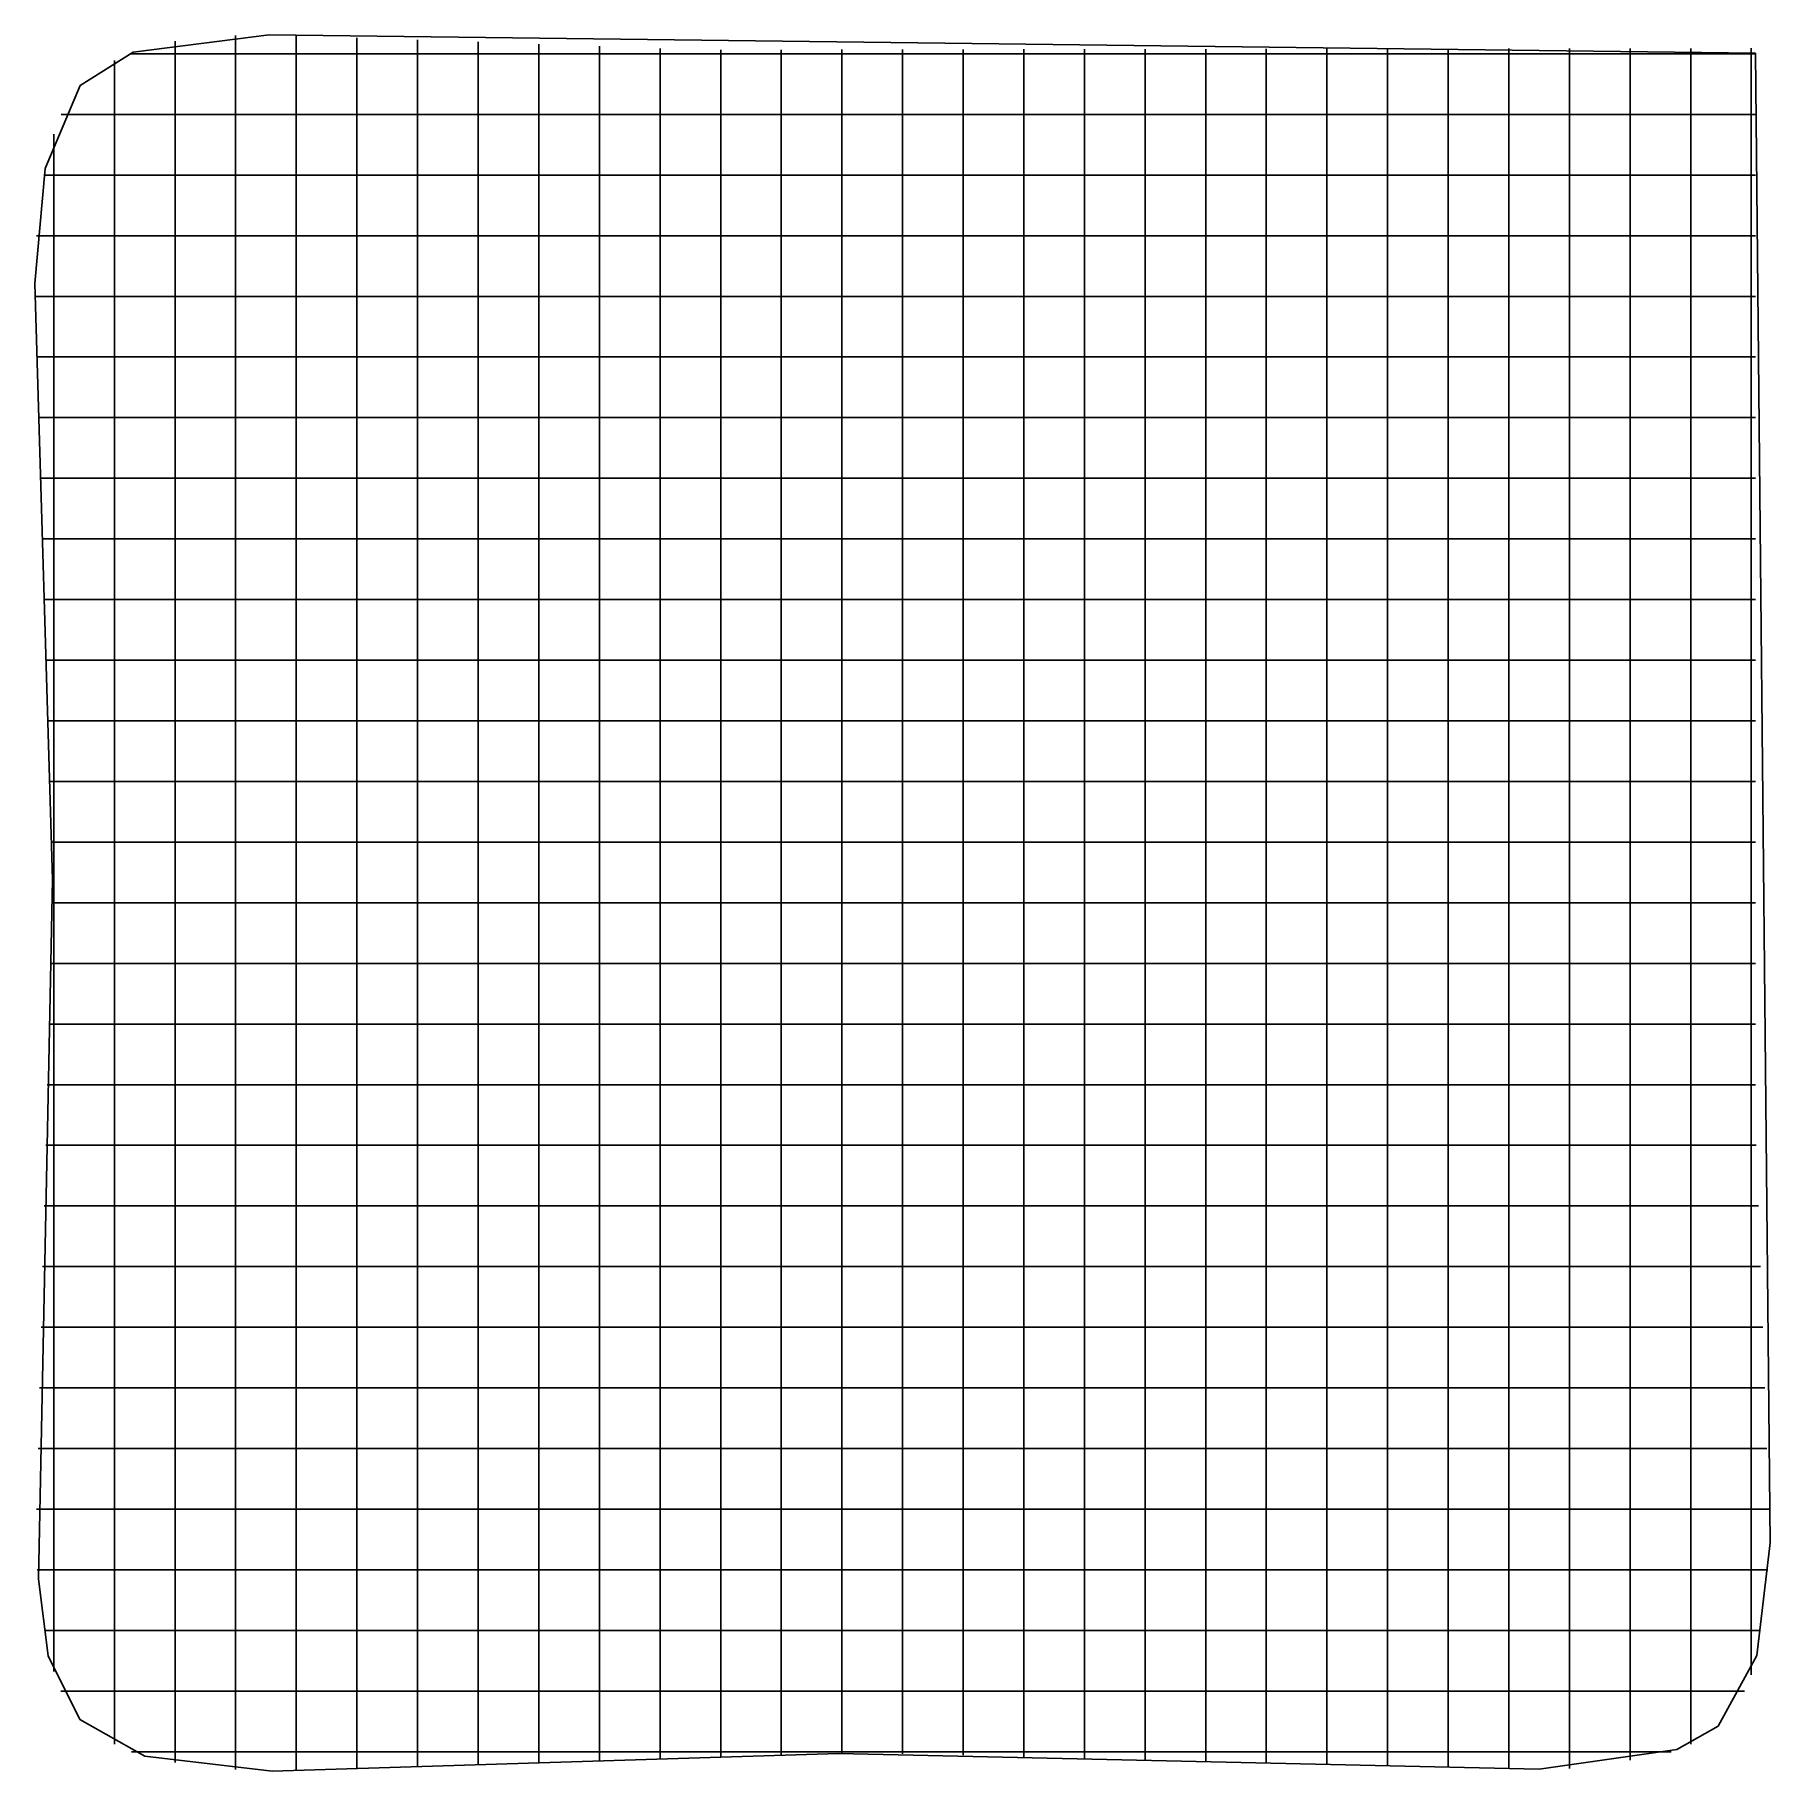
# Model space of a CAD drawing. Extents: x 0.4 to 14.7, y 0.4 to 14.7.
import ezdxf

# ---------------------------------------------------------------- set-up
doc = ezdxf.new("R2010")
doc.units = 0

msp = doc.modelspace()

# ---------------------------------------------------------------- linework, layer by layer
for p, q in [((2.368481, 14.749359), (1.248761, 14.60453)), ((2.368481, 14.749359), (1.248761, 14.60453)), ((14.62622, 14.59737), (2.368481, 14.749359)), ((14.62622, 14.59737), (2.368481, 14.749359)), ((1.592849, 14.571129), (1.592849, 14.695)), ((2.092849, 14.743), (2.092849, 14.744)), ((2.092849, 14.619129), (2.092849, 14.743)), ((2.092849, 13.798955), (2.092849, 14.619129)), ((2.592849, 14.618129), (2.592849, 14.742)), ((2.592849, 13.793258), (2.592849, 14.618129)), ((3.092849, 14.600129), (3.092849, 14.724)), ((3.592849, 14.583129), (3.592849, 14.707)), ((4.092849, 14.565716), (4.092849, 14.689587)), ((4.592849, 14.548129), (4.592849, 14.672)), ((5.092849, 14.531129), (5.092849, 14.655)), ((5.592849, 14.513129), (5.592849, 14.637)), ((6.092849, 14.501129), (6.092849, 14.625)), ((6.592849, 14.502129), (6.592849, 14.626)), ((7.092849, 14.503129), (7.092849, 14.627)), ((7.592849, 14.504129), (7.592849, 14.628)), ((8.092849, 14.504129), (8.092849, 14.628)), ((8.592849, 14.505129), (8.592849, 14.629)), ((9.092849, 14.506129), (9.092849, 14.63)), ((9.592849, 14.506129), (9.592849, 14.63)), ((10.092849, 14.507129), (10.092849, 14.631)), ((10.592849, 14.508129), (10.592849, 14.632)), ((11.092849, 14.509129), (11.092849, 14.633)), ((11.592849, 14.509129), (11.592849, 14.633)), ((12.092849, 14.510129), (12.092849, 14.634)), ((12.592849, 14.511129), (12.592849, 14.635)), ((13.092849, 14.512129), (13.092849, 14.635587)), ((13.592849, 14.512129), (13.592849, 14.636)), ((14.092849, 14.513129), (14.092849, 14.637)), ((14.592849, 14.514129), (14.592849, 14.638)), ((1.248761, 14.60453), (0.81106, 14.331779)), ((1.248761, 14.60453), (0.81106, 14.331779)), ((1.092849, 14.412716), (1.092849, 14.536587)), ((1.221, 14.592238), (1.344871, 14.592238)), ((1.221, 14.592238), (1.344871, 14.592238)), ((1.344871, 14.592238), (1.641355, 14.592238)), ((1.592849, 13.813187), (1.592849, 14.571129)), ((1.641355, 14.592238), (1.817484, 14.592238)), ((1.817484, 14.592238), (2.436839, 14.592238)), ((2.436839, 14.592238), (3.317484, 14.592238)), ((3.092849, 13.795219), (3.092849, 14.600129)), ((3.317484, 14.592238), (3.441355, 14.592238)), ((3.441355, 14.592238), (3.617484, 14.592238)), ((3.592849, 13.797594), (3.592849, 14.583129)), ((3.617484, 14.592238), (4.236839, 14.592238)), ((4.092849, 13.798968), (4.092849, 14.565716)), ((4.236839, 14.592238), (5.117484, 14.592238)), ((4.592849, 13.801342), (4.592849, 14.548129)), ((5.092849, 13.803716), (5.092849, 14.531129)), ((5.117484, 14.592238), (5.241355, 14.592238)), ((5.241355, 14.592238), (5.417484, 14.592238)), ((5.417484, 14.592238), (5.767626, 14.592238)), ((5.592849, 13.805677), (5.592849, 14.513129)), ((5.767626, 14.592238), (5.891497, 14.592238)), ((5.891497, 14.592238), (6.772142, 14.592238)), ((6.092849, 13.810116), (6.092849, 14.501129)), ((6.592849, 13.819335), (6.592849, 14.502129)), ((6.772142, 14.592238), (7.391497, 14.592238)), ((7.092849, 13.829142), (7.092849, 14.503129)), ((7.391497, 14.592238), (7.567626, 14.592238)), ((7.567626, 14.592238), (7.691497, 14.592238)), ((7.592849, 13.827206), (7.592849, 14.504129)), ((7.691497, 14.592238), (8.572142, 14.592238)), ((8.092849, 13.820161), (8.092849, 14.504129)), ((8.572142, 14.592238), (9.191497, 14.592238)), ((8.592849, 13.813529), (8.592849, 14.505129)), ((9.092849, 13.806897), (9.092849, 14.506129)), ((9.191497, 14.592238), (9.367626, 14.592238)), ((9.367626, 14.592238), (9.491497, 14.592238)), ((9.491497, 14.592238), (10.372142, 14.592238)), ((9.592849, 13.799852), (9.592849, 14.506129)), ((10.092849, 13.793219), (10.092849, 14.507129)), ((10.372142, 14.592238), (10.991497, 14.592238)), ((10.592849, 13.786587), (10.592849, 14.508129)), ((10.991497, 14.592238), (11.167626, 14.592238)), ((11.092849, 13.779955), (11.092849, 14.509129)), ((11.167626, 14.592238), (11.291497, 14.592238)), ((11.291497, 14.592238), (12.172142, 14.592238)), ((11.592849, 13.77291), (11.592849, 14.509129)), ((12.092849, 13.766277), (12.092849, 14.510129)), ((12.172142, 14.592238), (12.791497, 14.592238)), ((12.592849, 13.759645), (12.592849, 14.511129)), ((12.791497, 14.592238), (12.967626, 14.592238)), ((12.967626, 14.592238), (13.091497, 14.592238)), ((13.091497, 14.592238), (13.972142, 14.592238)), ((13.092849, 13.760058), (13.092849, 14.512129)), ((13.592849, 13.799981), (13.592849, 14.512129)), ((13.972142, 14.592238), (14.449871, 14.592238)), ((14.092849, 13.877303), (14.092849, 14.513129)), ((14.449871, 14.592238), (14.626, 14.592238)), ((14.592849, 14.213535), (14.592849, 14.514129)), ((14.749084, 2.315474), (14.62622, 14.59737)), ((14.749084, 2.315474), (14.62622, 14.59737)), ((0.81106, 14.331779), (0.520511, 13.647251)), ((0.81106, 14.331779), (0.520511, 13.647251)), ((1.092849, 13.8356), (1.092849, 14.412716)), ((14.592849, 14.037994), (14.592849, 14.213535)), ((0.654, 14.092238), (0.777871, 14.092238)), ((0.654, 14.092238), (0.777871, 14.092238)), ((0.777871, 14.092238), (1.407239, 14.092238)), ((1.407239, 14.092238), (2.026594, 14.092238)), ((2.026594, 14.092238), (2.202723, 14.092238)), ((2.202723, 14.092238), (2.326594, 14.092238)), ((2.326594, 14.092238), (3.207239, 14.092238)), ((3.207239, 14.092238), (3.826594, 14.092238)), ((3.826594, 14.092238), (4.002723, 14.092238)), ((4.002723, 14.092238), (4.126594, 14.092238)), ((4.126594, 14.092238), (5.007239, 14.092238)), ((5.007239, 14.092238), (5.626594, 14.092238)), ((5.626594, 14.092238), (5.802723, 14.092238)), ((5.802723, 14.092238), (5.926594, 14.092238)), ((5.926594, 14.092238), (6.807239, 14.092238)), ((6.807239, 14.092238), (7.426594, 14.092238)), ((7.426594, 14.092238), (7.602723, 14.092238)), ((7.602723, 14.092238), (7.726594, 14.092238)), ((7.726594, 14.092238), (8.607239, 14.092238)), ((8.607239, 14.092238), (9.226594, 14.092238)), ((9.226594, 14.092238), (9.402723, 14.092238)), ((9.402723, 14.092238), (9.526594, 14.092238)), ((9.526594, 14.092238), (10.407239, 14.092238)), ((10.407239, 14.092238), (11.026594, 14.092238)), ((11.026594, 14.092238), (11.202723, 14.092238)), ((11.202723, 14.092238), (11.326594, 14.092238)), ((11.326594, 14.092238), (12.207239, 14.092238)), ((12.207239, 14.092238), (12.826594, 14.092238)), ((12.826594, 14.092238), (13.002723, 14.092238)), ((13.002723, 14.092238), (13.126594, 14.092238)), ((13.126594, 14.092238), (14.007239, 14.092238)), ((14.007239, 14.092238), (14.449871, 14.092238)), ((14.449871, 14.092238), (14.626, 14.092238)), ((14.592849, 13.418639), (14.592849, 14.037994)), ((0.592849, 13.884982), (0.592849, 13.929)), ((0.592849, 13.761054), (0.592849, 13.884982)), ((0.592849, 12.880452), (0.592849, 13.761054)), ((1.092849, 13.216245), (1.092849, 13.8356)), ((1.592849, 13.193832), (1.592849, 13.813187)), ((2.092849, 13.1796), (2.092849, 13.798955)), ((2.592849, 13.17349), (2.592849, 13.793258)), ((3.092849, 13.175865), (3.092849, 13.795219)), ((3.592849, 13.178239), (3.592849, 13.797594)), ((4.092849, 13.179613), (4.092849, 13.798968)), ((4.592849, 13.181987), (4.592849, 13.801342)), ((5.092849, 13.184361), (5.092849, 13.803716)), ((5.592849, 13.186323), (5.592849, 13.805677)), ((6.092849, 13.190761), (6.092849, 13.810116)), ((6.592849, 13.199981), (6.592849, 13.819335)), ((7.092849, 13.209787), (7.092849, 13.829142)), ((7.592849, 13.207439), (7.592849, 13.827206)), ((8.092849, 13.200806), (8.092849, 13.820161)), ((8.592849, 13.194174), (8.592849, 13.813529)), ((9.092849, 13.187542), (9.092849, 13.806897)), ((9.592849, 13.180497), (9.592849, 13.799852)), ((10.092849, 13.173865), (10.092849, 13.793219)), ((10.592849, 13.167232), (10.592849, 13.786587)), ((11.092849, 13.160187), (11.092849, 13.779955)), ((11.592849, 13.153555), (11.592849, 13.77291)), ((12.092849, 13.146923), (12.092849, 13.766277)), ((12.592849, 13.14029), (12.592849, 13.759645)), ((13.092849, 13.14029), (13.092849, 13.760058)), ((13.592849, 13.180626), (13.592849, 13.799981)), ((14.092849, 13.257948), (14.092849, 13.877303)), ((0.520511, 13.647251), (0.435681, 12.698842)), ((0.520511, 13.647251), (0.435681, 12.698842)), ((0.511, 13.592238), (0.634871, 13.592238)), ((0.511, 13.592238), (0.634871, 13.592238)), ((0.634871, 13.592238), (1.348194, 13.592238)), ((1.348194, 13.592238), (1.967548, 13.592238)), ((1.967548, 13.592238), (2.143677, 13.592238)), ((2.143677, 13.592238), (2.267548, 13.592238)), ((2.267548, 13.592238), (3.148194, 13.592238)), ((3.148194, 13.592238), (3.767548, 13.592238)), ((3.767548, 13.592238), (3.943677, 13.592238)), ((3.943677, 13.592238), (4.067548, 13.592238)), ((4.067548, 13.592238), (4.948194, 13.592238)), ((4.948194, 13.592238), (5.567548, 13.592238)), ((5.567548, 13.592238), (5.743677, 13.592238)), ((5.743677, 13.592238), (5.867548, 13.592238)), ((5.867548, 13.592238), (6.748194, 13.592238)), ((6.748194, 13.592238), (7.367548, 13.592238)), ((7.367548, 13.592238), (7.543677, 13.592238)), ((7.543677, 13.592238), (7.667548, 13.592238)), ((7.667548, 13.592238), (8.548194, 13.592238)), ((8.548194, 13.592238), (9.167548, 13.592238)), ((9.167548, 13.592238), (9.343677, 13.592238)), ((9.343677, 13.592238), (9.467548, 13.592238)), ((9.467548, 13.592238), (10.348194, 13.592238)), ((10.348194, 13.592238), (10.967548, 13.592238)), ((10.967548, 13.592238), (11.143677, 13.592238)), ((11.143677, 13.592238), (11.267548, 13.592238)), ((11.267548, 13.592238), (12.148194, 13.592238)), ((12.148194, 13.592238), (12.767548, 13.592238)), ((12.767548, 13.592238), (12.943677, 13.592238)), ((12.943677, 13.592238), (13.067548, 13.592238)), ((13.067548, 13.592238), (13.948194, 13.592238)), ((13.948194, 13.592238), (14.449871, 13.592238)), ((14.449871, 13.592238), (14.626, 13.592238)), ((14.592849, 12.537406), (14.592849, 13.418639)), ((1.092849, 13.040116), (1.092849, 13.216245)), ((1.592849, 13.017703), (1.592849, 13.193832)), ((2.092849, 13.004058), (2.092849, 13.1796)), ((2.592849, 12.997361), (2.592849, 13.17349)), ((3.092849, 12.999735), (3.092849, 13.175865)), ((3.592849, 13.00211), (3.592849, 13.178239)), ((4.092849, 13.004071), (4.092849, 13.179613)), ((4.592849, 13.005858), (4.592849, 13.181987)), ((5.092849, 13.008232), (5.092849, 13.184361)), ((5.592849, 13.010194), (5.592849, 13.186323)), ((6.092849, 13.014632), (6.092849, 13.190761)), ((6.592849, 13.024439), (6.592849, 13.199981)), ((7.092849, 13.033658), (7.092849, 13.209787)), ((7.592849, 13.03131), (7.592849, 13.207439)), ((8.092849, 13.024677), (8.092849, 13.200806)), ((8.592849, 13.018045), (8.592849, 13.194174)), ((9.092849, 13.011413), (9.092849, 13.187542)), ((9.592849, 13.004368), (9.592849, 13.180497)), ((10.092849, 12.997735), (10.092849, 13.173865)), ((13.592849, 13.004497), (13.592849, 13.180626)), ((14.092849, 13.081819), (14.092849, 13.257948)), ((0.451, 13.092238), (0.574871, 13.092238)), ((0.451, 13.092238), (0.574871, 13.092238)), ((0.574871, 13.092238), (1.323419, 13.092238)), ((1.092849, 12.916245), (1.092849, 13.040116)), ((1.323419, 13.092238), (1.942774, 13.092238)), ((1.942774, 13.092238), (2.118903, 13.092238)), ((2.118903, 13.092238), (2.242774, 13.092238)), ((2.242774, 13.092238), (3.123419, 13.092238)), ((3.123419, 13.092238), (3.742774, 13.092238)), ((3.742774, 13.092238), (3.918903, 13.092238)), ((3.918903, 13.092238), (4.042774, 13.092238)), ((4.042774, 13.092238), (4.923419, 13.092238)), ((4.923419, 13.092238), (5.542774, 13.092238)), ((5.542774, 13.092238), (5.718903, 13.092238)), ((5.718903, 13.092238), (5.842774, 13.092238)), ((5.842774, 13.092238), (6.723419, 13.092238)), ((6.723419, 13.092238), (7.342774, 13.092238)), ((7.092849, 12.909787), (7.092849, 13.033658)), ((7.342774, 13.092238), (7.518903, 13.092238)), ((7.518903, 13.092238), (7.642774, 13.092238)), ((7.592849, 12.907852), (7.592849, 13.03131)), ((7.642774, 13.092238), (8.523419, 13.092238)), ((8.523419, 13.092238), (9.142774, 13.092238)), ((9.142774, 13.092238), (9.318903, 13.092238)), ((9.318903, 13.092238), (9.442774, 13.092238)), ((9.442774, 13.092238), (10.323419, 13.092238)), ((10.323419, 13.092238), (10.942774, 13.092238)), ((10.592849, 12.991103), (10.592849, 13.167232)), ((10.942774, 13.092238), (11.118903, 13.092238)), ((11.092849, 12.984058), (11.092849, 13.160187)), ((11.118903, 13.092238), (11.242774, 13.092238)), ((11.242774, 13.092238), (12.123419, 13.092238)), ((11.592849, 12.977426), (11.592849, 13.153555)), ((12.092849, 12.970794), (12.092849, 13.146923)), ((12.123419, 13.092238), (12.742774, 13.092238)), ((12.592849, 12.964161), (12.592849, 13.14029)), ((12.742774, 13.092238), (12.918903, 13.092238)), ((12.918903, 13.092238), (13.042774, 13.092238)), ((13.042774, 13.092238), (13.923419, 13.092238)), ((13.092849, 12.964161), (13.092849, 13.14029)), ((13.923419, 13.092238), (14.449871, 13.092238)), ((14.092849, 12.957948), (14.092849, 13.081819)), ((14.449871, 13.092238), (14.626, 13.092238)), ((1.092849, 12.0356), (1.092849, 12.916245)), ((1.592849, 12.893832), (1.592849, 13.017703)), ((1.592849, 12.013187), (1.592849, 12.893832)), ((2.092849, 12.880187), (2.092849, 13.004058)), ((2.592849, 12.873903), (2.592849, 12.997361)), ((3.092849, 12.875865), (3.092849, 12.999735)), ((3.592849, 12.878239), (3.592849, 13.00211)), ((4.092849, 12.8802), (4.092849, 13.004071)), ((4.592849, 12.881987), (4.592849, 13.005858)), ((5.092849, 12.884361), (5.092849, 13.008232)), ((5.592849, 12.886323), (5.592849, 13.010194)), ((6.092849, 12.890761), (6.092849, 13.014632)), ((6.092849, 12.010116), (6.092849, 12.890761)), ((6.592849, 12.900568), (6.592849, 13.024439)), ((6.592849, 12.019335), (6.592849, 12.900568)), ((7.092849, 12.029142), (7.092849, 12.909787)), ((7.592849, 12.027206), (7.592849, 12.907852)), ((8.092849, 12.900806), (8.092849, 13.024677)), ((8.092849, 12.020161), (8.092849, 12.900806)), ((8.592849, 12.894174), (8.592849, 13.018045)), ((8.592849, 12.013529), (8.592849, 12.894174)), ((9.092849, 12.887542), (9.092849, 13.011413)), ((9.092849, 12.006897), (9.092849, 12.887542)), ((9.592849, 12.880497), (9.592849, 13.004368)), ((10.092849, 12.873865), (10.092849, 12.997735)), ((10.592849, 12.867232), (10.592849, 12.991103)), ((11.092849, 12.8606), (11.092849, 12.984058)), ((11.592849, 12.853555), (11.592849, 12.977426)), ((12.092849, 12.846923), (12.092849, 12.970794)), ((12.592849, 12.84029), (12.592849, 12.964161)), ((13.092849, 12.840703), (13.092849, 12.964161)), ((13.592849, 12.880626), (13.592849, 13.004497)), ((14.092849, 12.077303), (14.092849, 12.957948)), ((0.592849, 12.261097), (0.592849, 12.880452)), ((2.092849, 11.998955), (2.092849, 12.880187)), ((2.592849, 11.993258), (2.592849, 12.873903)), ((3.092849, 11.995219), (3.092849, 12.875865)), ((3.592849, 11.997594), (3.592849, 12.878239)), ((4.092849, 11.998968), (4.092849, 12.8802)), ((4.592849, 12.001342), (4.592849, 12.881987)), ((5.092849, 12.003716), (5.092849, 12.884361)), ((5.592849, 12.005677), (5.592849, 12.886323)), ((9.592849, 11.999852), (9.592849, 12.880497)), ((10.092849, 11.993219), (10.092849, 12.873865)), ((10.592849, 11.986587), (10.592849, 12.867232)), ((11.092849, 11.979955), (11.092849, 12.8606)), ((11.592849, 11.97291), (11.592849, 12.853555)), ((12.092849, 11.966277), (12.092849, 12.846923)), ((12.592849, 11.959645), (12.592849, 12.84029)), ((13.092849, 11.960058), (13.092849, 12.840703)), ((13.592849, 11.999981), (13.592849, 12.880626)), ((0.435681, 12.698842), (0.581404, 7.784735)), ((0.435681, 12.698842), (0.581404, 7.784735)), ((0.438, 12.592238), (0.561871, 12.592238)), ((0.438, 12.592238), (0.561871, 12.592238)), ((0.561871, 12.592238), (1.318052, 12.592238)), ((1.318052, 12.592238), (1.937406, 12.592238)), ((1.937406, 12.592238), (2.113535, 12.592238)), ((2.113535, 12.592238), (2.237406, 12.592238)), ((2.237406, 12.592238), (3.118052, 12.592238)), ((3.118052, 12.592238), (3.737406, 12.592238)), ((3.737406, 12.592238), (3.913535, 12.592238)), ((3.913535, 12.592238), (4.037406, 12.592238)), ((4.037406, 12.592238), (4.918052, 12.592238)), ((4.918052, 12.592238), (5.537406, 12.592238)), ((5.537406, 12.592238), (5.713535, 12.592238)), ((5.713535, 12.592238), (5.837406, 12.592238)), ((5.837406, 12.592238), (6.718052, 12.592238)), ((6.718052, 12.592238), (7.337406, 12.592238)), ((7.337406, 12.592238), (7.513535, 12.592238)), ((7.513535, 12.592238), (7.637406, 12.592238)), ((7.637406, 12.592238), (8.518052, 12.592238)), ((8.518052, 12.592238), (9.137406, 12.592238)), ((9.137406, 12.592238), (9.313535, 12.592238)), ((9.313535, 12.592238), (9.437406, 12.592238)), ((9.437406, 12.592238), (10.318052, 12.592238)), ((10.318052, 12.592238), (10.937406, 12.592238)), ((10.937406, 12.592238), (11.113535, 12.592238)), ((11.113535, 12.592238), (11.237406, 12.592238)), ((11.237406, 12.592238), (12.118052, 12.592238)), ((12.118052, 12.592238), (12.737406, 12.592238)), ((12.737406, 12.592238), (12.913535, 12.592238)), ((12.913535, 12.592238), (13.037406, 12.592238)), ((13.037406, 12.592238), (13.918052, 12.592238)), ((13.918052, 12.592238), (14.449871, 12.592238)), ((14.449871, 12.592238), (14.626, 12.592238)), ((14.592849, 12.413535), (14.592849, 12.537406)), ((14.592849, 12.237994), (14.592849, 12.413535)), ((0.592849, 12.084968), (0.592849, 12.261097)), ((14.592849, 11.618639), (14.592849, 12.237994)), ((0.453, 12.092238), (0.576871, 12.092238)), ((0.453, 12.092238), (0.576871, 12.092238)), ((0.576871, 12.092238), (1.324245, 12.092238)), ((0.592849, 11.961097), (0.592849, 12.084968)), ((1.092849, 11.416245), (1.092849, 12.0356)), ((1.324245, 12.092238), (1.9436, 12.092238)), ((1.9436, 12.092238), (2.119729, 12.092238)), ((2.119729, 12.092238), (2.2436, 12.092238)), ((2.2436, 12.092238), (3.124245, 12.092238)), ((3.124245, 12.092238), (3.7436, 12.092238)), ((3.7436, 12.092238), (3.919729, 12.092238)), ((3.919729, 12.092238), (4.0436, 12.092238)), ((4.0436, 12.092238), (4.924245, 12.092238)), ((4.924245, 12.092238), (5.5436, 12.092238)), ((5.5436, 12.092238), (5.719729, 12.092238)), ((5.719729, 12.092238), (5.8436, 12.092238)), ((5.8436, 12.092238), (6.724245, 12.092238)), ((6.724245, 12.092238), (7.3436, 12.092238)), ((7.092849, 11.409787), (7.092849, 12.029142)), ((7.3436, 12.092238), (7.519729, 12.092238)), ((7.519729, 12.092238), (7.6436, 12.092238)), ((7.6436, 12.092238), (8.524245, 12.092238)), ((8.524245, 12.092238), (9.1436, 12.092238)), ((9.1436, 12.092238), (9.319729, 12.092238)), ((9.319729, 12.092238), (9.4436, 12.092238)), ((9.4436, 12.092238), (10.324245, 12.092238)), ((10.324245, 12.092238), (10.9436, 12.092238)), ((10.9436, 12.092238), (11.119729, 12.092238)), ((11.119729, 12.092238), (11.2436, 12.092238)), ((11.2436, 12.092238), (12.124245, 12.092238)), ((12.124245, 12.092238), (12.7436, 12.092238)), ((12.7436, 12.092238), (12.919729, 12.092238)), ((12.919729, 12.092238), (13.0436, 12.092238)), ((13.0436, 12.092238), (13.924245, 12.092238)), ((13.924245, 12.092238), (14.449871, 12.092238)), ((14.092849, 11.457948), (14.092849, 12.077303)), ((14.449871, 12.092238), (14.626, 12.092238)), ((0.592849, 11.080452), (0.592849, 11.961097)), ((1.592849, 11.393832), (1.592849, 12.013187)), ((2.092849, 11.3796), (2.092849, 11.998955)), ((2.592849, 11.37349), (2.592849, 11.993258)), ((3.092849, 11.375865), (3.092849, 11.995219)), ((3.592849, 11.378239), (3.592849, 11.997594)), ((4.092849, 11.379613), (4.092849, 11.998968)), ((4.592849, 11.381987), (4.592849, 12.001342)), ((5.092849, 11.384361), (5.092849, 12.003716)), ((5.592849, 11.386323), (5.592849, 12.005677)), ((6.092849, 11.390761), (6.092849, 12.010116)), ((6.592849, 11.399981), (6.592849, 12.019335)), ((7.592849, 11.407439), (7.592849, 12.027206)), ((8.092849, 11.400806), (8.092849, 12.020161)), ((8.592849, 11.394174), (8.592849, 12.013529)), ((9.092849, 11.387542), (9.092849, 12.006897)), ((9.592849, 11.380497), (9.592849, 11.999852)), ((10.092849, 11.373865), (10.092849, 11.993219)), ((10.592849, 11.367232), (10.592849, 11.986587)), ((11.092849, 11.360187), (11.092849, 11.979955)), ((11.592849, 11.353555), (11.592849, 11.97291)), ((12.092849, 11.346923), (12.092849, 11.966277)), ((12.592849, 11.34029), (12.592849, 11.959645)), ((13.092849, 11.34029), (13.092849, 11.960058)), ((13.592849, 11.380626), (13.592849, 11.999981)), ((14.592849, 10.737406), (14.592849, 11.618639)), ((0.468, 11.592238), (0.591871, 11.592238)), ((0.468, 11.592238), (0.591871, 11.592238)), ((0.591871, 11.592238), (1.330439, 11.592238)), ((1.330439, 11.592238), (1.949794, 11.592238)), ((1.949794, 11.592238), (2.125923, 11.592238)), ((2.125923, 11.592238), (2.249794, 11.592238)), ((2.249794, 11.592238), (3.130439, 11.592238)), ((3.130439, 11.592238), (3.749794, 11.592238)), ((3.749794, 11.592238), (3.925923, 11.592238)), ((3.925923, 11.592238), (4.049794, 11.592238)), ((4.049794, 11.592238), (4.930439, 11.592238)), ((4.930439, 11.592238), (5.549794, 11.592238)), ((5.549794, 11.592238), (5.725923, 11.592238)), ((5.725923, 11.592238), (5.849794, 11.592238)), ((5.849794, 11.592238), (6.730439, 11.592238)), ((6.730439, 11.592238), (7.349794, 11.592238)), ((7.349794, 11.592238), (7.525923, 11.592238)), ((7.525923, 11.592238), (7.649794, 11.592238)), ((7.649794, 11.592238), (8.530439, 11.592238)), ((8.530439, 11.592238), (9.149794, 11.592238)), ((9.149794, 11.592238), (9.325923, 11.592238)), ((9.325923, 11.592238), (9.449794, 11.592238)), ((9.449794, 11.592238), (10.330439, 11.592238)), ((10.330439, 11.592238), (10.949794, 11.592238)), ((10.949794, 11.592238), (11.125923, 11.592238)), ((11.125923, 11.592238), (11.249794, 11.592238)), ((11.249794, 11.592238), (12.130439, 11.592238)), ((12.130439, 11.592238), (12.749794, 11.592238)), ((12.749794, 11.592238), (12.925923, 11.592238)), ((12.925923, 11.592238), (13.049794, 11.592238)), ((13.049794, 11.592238), (13.930439, 11.592238)), ((13.930439, 11.592238), (14.449871, 11.592238)), ((14.092849, 11.281819), (14.092849, 11.457948)), ((14.449871, 11.592238), (14.626, 11.592238)), ((1.092849, 11.240116), (1.092849, 11.416245)), ((1.592849, 11.217703), (1.592849, 11.393832)), ((2.092849, 11.204058), (2.092849, 11.3796)), ((2.592849, 11.197361), (2.592849, 11.37349)), ((3.092849, 11.199735), (3.092849, 11.375865)), ((3.592849, 11.20211), (3.592849, 11.378239)), ((4.092849, 11.204071), (4.092849, 11.379613)), ((4.592849, 11.205858), (4.592849, 11.381987)), ((5.092849, 11.208232), (5.092849, 11.384361)), ((5.592849, 11.210194), (5.592849, 11.386323)), ((6.092849, 11.214632), (6.092849, 11.390761)), ((6.592849, 11.224439), (6.592849, 11.399981)), ((7.092849, 11.233658), (7.092849, 11.409787)), ((7.592849, 11.23131), (7.592849, 11.407439)), ((8.092849, 11.224677), (8.092849, 11.400806)), ((8.592849, 11.218045), (8.592849, 11.394174)), ((9.092849, 11.211413), (9.092849, 11.387542)), ((9.592849, 11.204368), (9.592849, 11.380497)), ((10.092849, 11.197735), (10.092849, 11.373865)), ((10.592849, 11.191103), (10.592849, 11.367232)), ((11.092849, 11.184058), (11.092849, 11.360187)), ((11.592849, 11.177426), (11.592849, 11.353555)), ((12.092849, 11.170794), (12.092849, 11.346923)), ((12.592849, 11.164161), (12.592849, 11.34029)), ((13.092849, 11.164161), (13.092849, 11.34029)), ((13.592849, 11.204497), (13.592849, 11.380626)), ((1.092849, 11.116245), (1.092849, 11.240116)), ((1.592849, 11.093832), (1.592849, 11.217703)), ((2.092849, 11.080187), (2.092849, 11.204058)), ((2.592849, 11.073903), (2.592849, 11.197361)), ((3.092849, 11.075865), (3.092849, 11.199735)), ((3.592849, 11.078239), (3.592849, 11.20211)), ((4.092849, 11.0802), (4.092849, 11.204071)), ((4.592849, 11.081987), (4.592849, 11.205858)), ((5.092849, 11.084361), (5.092849, 11.208232)), ((5.592849, 11.086323), (5.592849, 11.210194)), ((6.092849, 11.090761), (6.092849, 11.214632)), ((6.592849, 11.100568), (6.592849, 11.224439)), ((7.092849, 11.109787), (7.092849, 11.233658)), ((7.592849, 11.107852), (7.592849, 11.23131)), ((8.092849, 11.100806), (8.092849, 11.224677)), ((8.592849, 11.094174), (8.592849, 11.218045)), ((9.092849, 11.087542), (9.092849, 11.211413)), ((9.592849, 11.080497), (9.592849, 11.204368)), ((10.092849, 11.073865), (10.092849, 11.197735)), ((10.592849, 11.067232), (10.592849, 11.191103)), ((11.092849, 11.0606), (11.092849, 11.184058)), ((11.592849, 11.053555), (11.592849, 11.177426)), ((12.092849, 11.046923), (12.092849, 11.170794)), ((13.592849, 11.080626), (13.592849, 11.204497)), ((14.092849, 11.157948), (14.092849, 11.281819)), ((0.484, 11.092238), (0.607871, 11.092238)), ((0.484, 11.092238), (0.607871, 11.092238)), ((0.592849, 10.461097), (0.592849, 11.080452)), ((0.607871, 11.092238), (1.337045, 11.092238)), ((1.092849, 10.2356), (1.092849, 11.116245)), ((1.337045, 11.092238), (1.9564, 11.092238)), ((1.592849, 10.213187), (1.592849, 11.093832)), ((1.9564, 11.092238), (2.132529, 11.092238)), ((2.092849, 10.198955), (2.092849, 11.080187)), ((2.132529, 11.092238), (2.2564, 11.092238)), ((2.2564, 11.092238), (3.137045, 11.092238)), ((2.592849, 10.193258), (2.592849, 11.073903)), ((3.092849, 10.195219), (3.092849, 11.075865)), ((3.137045, 11.092238), (3.7564, 11.092238)), ((3.592849, 10.197594), (3.592849, 11.078239)), ((3.7564, 11.092238), (3.932529, 11.092238)), ((3.932529, 11.092238), (4.0564, 11.092238)), ((4.0564, 11.092238), (4.937045, 11.092238)), ((4.092849, 10.198968), (4.092849, 11.0802)), ((4.592849, 10.201342), (4.592849, 11.081987)), ((4.937045, 11.092238), (5.5564, 11.092238)), ((5.092849, 10.203716), (5.092849, 11.084361)), ((5.5564, 11.092238), (5.732529, 11.092238)), ((5.592849, 10.205677), (5.592849, 11.086323)), ((5.732529, 11.092238), (5.8564, 11.092238)), ((5.8564, 11.092238), (6.737045, 11.092238)), ((6.092849, 10.210116), (6.092849, 11.090761)), ((6.592849, 10.219335), (6.592849, 11.100568)), ((6.737045, 11.092238), (7.3564, 11.092238)), ((7.092849, 10.229142), (7.092849, 11.109787)), ((7.3564, 11.092238), (7.532529, 11.092238)), ((7.532529, 11.092238), (7.6564, 11.092238)), ((7.592849, 10.227206), (7.592849, 11.107852)), ((7.6564, 11.092238), (8.537045, 11.092238)), ((8.092849, 10.220161), (8.092849, 11.100806)), ((8.537045, 11.092238), (9.1564, 11.092238)), ((8.592849, 10.213529), (8.592849, 11.094174)), ((9.092849, 10.206897), (9.092849, 11.087542)), ((9.1564, 11.092238), (9.332529, 11.092238)), ((9.332529, 11.092238), (9.4564, 11.092238)), ((9.4564, 11.092238), (10.337045, 11.092238)), ((9.592849, 10.199852), (9.592849, 11.080497)), ((10.092849, 10.193219), (10.092849, 11.073865)), ((10.337045, 11.092238), (10.9564, 11.092238)), ((10.592849, 10.186587), (10.592849, 11.067232)), ((10.9564, 11.092238), (11.132529, 11.092238)), ((11.092849, 10.179955), (11.092849, 11.0606)), ((11.132529, 11.092238), (11.2564, 11.092238)), ((11.2564, 11.092238), (12.137045, 11.092238)), ((11.592849, 10.17291), (11.592849, 11.053555)), ((12.092849, 10.166277), (12.092849, 11.046923)), ((12.137045, 11.092238), (12.7564, 11.092238)), ((12.592849, 11.04029), (12.592849, 11.164161)), ((12.592849, 10.159645), (12.592849, 11.04029)), ((12.7564, 11.092238), (12.932529, 11.092238)), ((12.932529, 11.092238), (13.0564, 11.092238)), ((13.0564, 11.092238), (13.937045, 11.092238)), ((13.092849, 11.040703), (13.092849, 11.164161)), ((13.092849, 10.160058), (13.092849, 11.040703)), ((13.592849, 10.199981), (13.592849, 11.080626)), ((13.937045, 11.092238), (14.449871, 11.092238)), ((14.092849, 10.277303), (14.092849, 11.157948)), ((14.449871, 11.092238), (14.626, 11.092238)), ((14.592849, 10.613535), (14.592849, 10.737406)), ((14.592849, 10.437994), (14.592849, 10.613535)), ((0.499, 10.592238), (0.622871, 10.592238)), ((0.499, 10.592238), (0.622871, 10.592238)), ((0.592849, 10.284968), (0.592849, 10.461097)), ((0.622871, 10.592238), (1.343239, 10.592238)), ((1.343239, 10.592238), (1.962594, 10.592238)), ((1.962594, 10.592238), (2.138723, 10.592238)), ((2.138723, 10.592238), (2.262594, 10.592238)), ((2.262594, 10.592238), (3.143239, 10.592238)), ((3.143239, 10.592238), (3.762594, 10.592238)), ((3.762594, 10.592238), (3.938723, 10.592238)), ((3.938723, 10.592238), (4.062594, 10.592238)), ((4.062594, 10.592238), (4.943239, 10.592238)), ((4.943239, 10.592238), (5.562594, 10.592238)), ((5.562594, 10.592238), (5.738723, 10.592238)), ((5.738723, 10.592238), (5.862594, 10.592238)), ((5.862594, 10.592238), (6.743239, 10.592238)), ((6.743239, 10.592238), (7.362594, 10.592238)), ((7.362594, 10.592238), (7.538723, 10.592238)), ((7.538723, 10.592238), (7.662594, 10.592238)), ((7.662594, 10.592238), (8.543239, 10.592238)), ((8.543239, 10.592238), (9.162594, 10.592238)), ((9.162594, 10.592238), (9.338723, 10.592238)), ((9.338723, 10.592238), (9.462594, 10.592238)), ((9.462594, 10.592238), (10.343239, 10.592238)), ((10.343239, 10.592238), (10.962594, 10.592238)), ((10.962594, 10.592238), (11.138723, 10.592238)), ((11.138723, 10.592238), (11.262594, 10.592238)), ((11.262594, 10.592238), (12.143239, 10.592238)), ((12.143239, 10.592238), (12.762594, 10.592238)), ((12.762594, 10.592238), (12.938723, 10.592238)), ((12.938723, 10.592238), (13.062594, 10.592238)), ((13.062594, 10.592238), (13.943239, 10.592238)), ((13.943239, 10.592238), (14.449871, 10.592238)), ((14.449871, 10.592238), (14.626, 10.592238)), ((14.592849, 9.818639), (14.592849, 10.437994)), ((0.592849, 10.161097), (0.592849, 10.284968)), ((1.092849, 9.616245), (1.092849, 10.2356)), ((1.592849, 9.593832), (1.592849, 10.213187)), ((2.092849, 9.5796), (2.092849, 10.198955)), ((2.592849, 9.57349), (2.592849, 10.193258)), ((3.092849, 9.575865), (3.092849, 10.195219)), ((3.592849, 9.578239), (3.592849, 10.197594)), ((4.092849, 9.579613), (4.092849, 10.198968)), ((4.592849, 9.581987), (4.592849, 10.201342)), ((5.092849, 9.584361), (5.092849, 10.203716)), ((5.592849, 9.586323), (5.592849, 10.205677)), ((6.092849, 9.590761), (6.092849, 10.210116)), ((6.592849, 9.599981), (6.592849, 10.219335)), ((7.092849, 9.609787), (7.092849, 10.229142)), ((7.592849, 9.607439), (7.592849, 10.227206)), ((8.092849, 9.600806), (8.092849, 10.220161)), ((8.592849, 9.594174), (8.592849, 10.213529)), ((9.092849, 9.587542), (9.092849, 10.206897)), ((9.592849, 9.580497), (9.592849, 10.199852)), ((10.092849, 9.573865), (10.092849, 10.193219)), ((10.592849, 9.567232), (10.592849, 10.186587)), ((11.092849, 9.560187), (11.092849, 10.179955)), ((11.592849, 9.553555), (11.592849, 10.17291)), ((12.092849, 9.546923), (12.092849, 10.166277)), ((13.592849, 9.580626), (13.592849, 10.199981)), ((14.092849, 9.657948), (14.092849, 10.277303)), ((0.514, 10.092238), (0.637871, 10.092238)), ((0.514, 10.092238), (0.637871, 10.092238)), ((0.592849, 9.280452), (0.592849, 10.161097)), ((0.637871, 10.092238), (1.349432, 10.092238)), ((1.349432, 10.092238), (1.968787, 10.092238)), ((1.968787, 10.092238), (2.144916, 10.092238)), ((2.144916, 10.092238), (2.268787, 10.092238)), ((2.268787, 10.092238), (3.149432, 10.092238)), ((3.149432, 10.092238), (3.768787, 10.092238)), ((3.768787, 10.092238), (3.944916, 10.092238)), ((3.944916, 10.092238), (4.068787, 10.092238)), ((4.068787, 10.092238), (4.949432, 10.092238)), ((4.949432, 10.092238), (5.568787, 10.092238)), ((5.568787, 10.092238), (5.744916, 10.092238)), ((5.744916, 10.092238), (5.868787, 10.092238)), ((5.868787, 10.092238), (6.749432, 10.092238)), ((6.749432, 10.092238), (7.368787, 10.092238)), ((7.368787, 10.092238), (7.544916, 10.092238)), ((7.544916, 10.092238), (7.668787, 10.092238)), ((7.668787, 10.092238), (8.549432, 10.092238)), ((8.549432, 10.092238), (9.168787, 10.092238)), ((9.168787, 10.092238), (9.344916, 10.092238)), ((9.344916, 10.092238), (9.468787, 10.092238)), ((9.468787, 10.092238), (10.349432, 10.092238)), ((10.349432, 10.092238), (10.968787, 10.092238)), ((10.968787, 10.092238), (11.144916, 10.092238)), ((11.144916, 10.092238), (11.268787, 10.092238)), ((11.268787, 10.092238), (12.149432, 10.092238)), ((12.149432, 10.092238), (12.768787, 10.092238)), ((12.592849, 9.54029), (12.592849, 10.159645)), ((12.768787, 10.092238), (12.944916, 10.092238)), ((12.944916, 10.092238), (13.068787, 10.092238)), ((13.068787, 10.092238), (13.949432, 10.092238)), ((13.092849, 9.54029), (13.092849, 10.160058)), ((13.949432, 10.092238), (14.449871, 10.092238)), ((14.449871, 10.092238), (14.626, 10.092238)), ((14.592849, 8.937406), (14.592849, 9.818639)), ((1.092849, 9.440116), (1.092849, 9.616245)), ((1.592849, 9.417703), (1.592849, 9.593832)), ((6.592849, 9.424439), (6.592849, 9.599981)), ((7.092849, 9.433658), (7.092849, 9.609787)), ((7.592849, 9.43131), (7.592849, 9.607439)), ((8.092849, 9.424677), (8.092849, 9.600806)), ((8.592849, 9.418045), (8.592849, 9.594174)), ((14.092849, 9.481819), (14.092849, 9.657948)), ((0.529, 9.592238), (0.652871, 9.592238)), ((0.529, 9.592238), (0.652871, 9.592238)), ((0.652871, 9.592238), (1.355626, 9.592238)), ((1.355626, 9.592238), (1.975394, 9.592238)), ((1.975394, 9.592238), (2.151523, 9.592238)), ((2.092849, 9.404058), (2.092849, 9.5796)), ((2.151523, 9.592238), (2.274981, 9.592238)), ((2.274981, 9.592238), (3.155626, 9.592238)), ((2.592849, 9.397361), (2.592849, 9.57349)), ((3.092849, 9.399735), (3.092849, 9.575865)), ((3.155626, 9.592238), (3.775394, 9.592238)), ((3.592849, 9.40211), (3.592849, 9.578239)), ((3.775394, 9.592238), (3.951523, 9.592238)), ((3.951523, 9.592238), (4.074981, 9.592238)), ((4.074981, 9.592238), (4.955626, 9.592238)), ((4.092849, 9.404071), (4.092849, 9.579613)), ((4.592849, 9.405858), (4.592849, 9.581987)), ((4.955626, 9.592238), (5.575394, 9.592238)), ((5.092849, 9.408232), (5.092849, 9.584361)), ((5.575394, 9.592238), (5.751523, 9.592238)), ((5.592849, 9.410194), (5.592849, 9.586323)), ((5.751523, 9.592238), (5.874981, 9.592238)), ((5.874981, 9.592238), (6.755626, 9.592238)), ((6.092849, 9.414632), (6.092849, 9.590761)), ((6.755626, 9.592238), (7.375394, 9.592238)), ((7.375394, 9.592238), (7.551523, 9.592238)), ((7.551523, 9.592238), (7.674981, 9.592238)), ((7.674981, 9.592238), (8.555626, 9.592238)), ((8.555626, 9.592238), (9.175394, 9.592238)), ((9.092849, 9.411413), (9.092849, 9.587542)), ((9.175394, 9.592238), (9.351523, 9.592238)), ((9.351523, 9.592238), (9.474981, 9.592238)), ((9.474981, 9.592238), (10.355626, 9.592238)), ((9.592849, 9.404368), (9.592849, 9.580497)), ((10.092849, 9.397735), (10.092849, 9.573865)), ((10.355626, 9.592238), (10.975394, 9.592238)), ((10.592849, 9.391103), (10.592849, 9.567232)), ((10.975394, 9.592238), (11.151523, 9.592238)), ((11.092849, 9.384058), (11.092849, 9.560187)), ((11.151523, 9.592238), (11.274981, 9.592238)), ((11.274981, 9.592238), (12.155626, 9.592238)), ((11.592849, 9.377426), (11.592849, 9.553555)), ((12.092849, 9.370794), (12.092849, 9.546923)), ((12.155626, 9.592238), (12.775394, 9.592238)), ((12.592849, 9.364161), (12.592849, 9.54029)), ((12.775394, 9.592238), (12.951523, 9.592238)), ((12.951523, 9.592238), (13.074981, 9.592238)), ((13.074981, 9.592238), (13.955626, 9.592238)), ((13.092849, 9.364161), (13.092849, 9.54029)), ((13.592849, 9.404497), (13.592849, 9.580626)), ((13.955626, 9.592238), (14.449871, 9.592238)), ((14.092849, 9.357948), (14.092849, 9.481819)), ((14.449871, 9.592238), (14.626, 9.592238)), ((1.092849, 9.316245), (1.092849, 9.440116)), ((1.092849, 8.4356), (1.092849, 9.316245)), ((1.592849, 9.293832), (1.592849, 9.417703)), ((2.092849, 9.280187), (2.092849, 9.404058)), ((2.592849, 9.273903), (2.592849, 9.397361)), ((3.092849, 9.275865), (3.092849, 9.399735)), ((3.592849, 9.278239), (3.592849, 9.40211)), ((4.092849, 9.2802), (4.092849, 9.404071)), ((4.592849, 9.281987), (4.592849, 9.405858)), ((5.092849, 9.284361), (5.092849, 9.408232)), ((5.592849, 9.286323), (5.592849, 9.410194)), ((6.092849, 9.290761), (6.092849, 9.414632)), ((6.592849, 9.300568), (6.592849, 9.424439)), ((7.092849, 9.309787), (7.092849, 9.433658)), ((7.092849, 8.429142), (7.092849, 9.309787)), ((7.592849, 9.307852), (7.592849, 9.43131)), ((7.592849, 8.427206), (7.592849, 9.307852)), ((8.092849, 9.300806), (8.092849, 9.424677)), ((8.592849, 9.294174), (8.592849, 9.418045)), ((9.092849, 9.287542), (9.092849, 9.411413)), ((9.592849, 9.280497), (9.592849, 9.404368)), ((10.092849, 9.273865), (10.092849, 9.397735)), ((10.592849, 9.267232), (10.592849, 9.391103)), ((11.092849, 9.2606), (11.092849, 9.384058)), ((11.592849, 9.253555), (11.592849, 9.377426)), ((12.092849, 9.246923), (12.092849, 9.370794)), ((12.592849, 9.24029), (12.592849, 9.364161)), ((13.092849, 9.240703), (13.092849, 9.364161)), ((13.592849, 9.280626), (13.592849, 9.404497)), ((14.092849, 8.477303), (14.092849, 9.357948)), ((0.592849, 8.661097), (0.592849, 9.280452)), ((1.592849, 8.413187), (1.592849, 9.293832)), ((2.092849, 8.398955), (2.092849, 9.280187)), ((2.592849, 8.393258), (2.592849, 9.273903)), ((3.092849, 8.395219), (3.092849, 9.275865)), ((3.592849, 8.397594), (3.592849, 9.278239)), ((4.092849, 8.398968), (4.092849, 9.2802)), ((4.592849, 8.401342), (4.592849, 9.281987)), ((5.092849, 8.403716), (5.092849, 9.284361)), ((5.592849, 8.405677), (5.592849, 9.286323)), ((6.092849, 8.410116), (6.092849, 9.290761)), ((6.592849, 8.419335), (6.592849, 9.300568)), ((8.092849, 8.420161), (8.092849, 9.300806)), ((8.592849, 8.413529), (8.592849, 9.294174)), ((9.092849, 8.406897), (9.092849, 9.287542)), ((9.592849, 8.399852), (9.592849, 9.280497)), ((10.092849, 8.393219), (10.092849, 9.273865)), ((10.592849, 8.386587), (10.592849, 9.267232)), ((11.092849, 8.379955), (11.092849, 9.2606)), ((11.592849, 8.37291), (11.592849, 9.253555)), ((12.092849, 8.366277), (12.092849, 9.246923)), ((12.592849, 8.359645), (12.592849, 9.24029)), ((13.092849, 8.360058), (13.092849, 9.240703)), ((13.592849, 8.399981), (13.592849, 9.280626)), ((0.545, 9.092238), (0.668871, 9.092238)), ((0.545, 9.092238), (0.668871, 9.092238)), ((0.668871, 9.092238), (1.362232, 9.092238)), ((1.362232, 9.092238), (1.981587, 9.092238)), ((1.981587, 9.092238), (2.157716, 9.092238)), ((2.157716, 9.092238), (2.281587, 9.092238)), ((2.281587, 9.092238), (3.162232, 9.092238)), ((3.162232, 9.092238), (3.781587, 9.092238)), ((3.781587, 9.092238), (3.957716, 9.092238)), ((3.957716, 9.092238), (4.081587, 9.092238)), ((4.081587, 9.092238), (4.962232, 9.092238)), ((4.962232, 9.092238), (5.581587, 9.092238)), ((5.581587, 9.092238), (5.757716, 9.092238)), ((5.757716, 9.092238), (5.881587, 9.092238)), ((5.881587, 9.092238), (6.762232, 9.092238)), ((6.762232, 9.092238), (7.381587, 9.092238)), ((7.381587, 9.092238), (7.557716, 9.092238)), ((7.557716, 9.092238), (7.681587, 9.092238)), ((7.681587, 9.092238), (8.562232, 9.092238)), ((8.562232, 9.092238), (9.181587, 9.092238)), ((9.181587, 9.092238), (9.357716, 9.092238)), ((9.357716, 9.092238), (9.481587, 9.092238)), ((9.481587, 9.092238), (10.362232, 9.092238)), ((10.362232, 9.092238), (10.981587, 9.092238)), ((10.981587, 9.092238), (11.157716, 9.092238)), ((11.157716, 9.092238), (11.281587, 9.092238)), ((11.281587, 9.092238), (12.162232, 9.092238)), ((12.162232, 9.092238), (12.781587, 9.092238)), ((12.781587, 9.092238), (12.957716, 9.092238)), ((12.957716, 9.092238), (13.081587, 9.092238)), ((13.081587, 9.092238), (13.962232, 9.092238)), ((13.962232, 9.092238), (14.449871, 9.092238)), ((14.449871, 9.092238), (14.626, 9.092238)), ((14.592849, 8.813535), (14.592849, 8.937406)), ((14.592849, 8.637994), (14.592849, 8.813535)), ((0.56, 8.592238), (0.683871, 8.592238)), ((0.56, 8.592238), (0.683871, 8.592238)), ((0.592849, 8.484968), (0.592849, 8.661097)), ((0.683871, 8.592238), (1.368426, 8.592238)), ((1.368426, 8.592238), (1.987781, 8.592238)), ((1.987781, 8.592238), (2.16391, 8.592238)), ((2.16391, 8.592238), (2.287781, 8.592238)), ((2.287781, 8.592238), (3.168426, 8.592238)), ((3.168426, 8.592238), (3.787781, 8.592238)), ((3.787781, 8.592238), (3.96391, 8.592238)), ((3.96391, 8.592238), (4.087781, 8.592238)), ((4.087781, 8.592238), (4.968426, 8.592238)), ((4.968426, 8.592238), (5.587781, 8.592238)), ((5.587781, 8.592238), (5.76391, 8.592238)), ((5.76391, 8.592238), (5.887781, 8.592238)), ((5.887781, 8.592238), (6.768426, 8.592238)), ((6.768426, 8.592238), (7.387781, 8.592238)), ((7.387781, 8.592238), (7.56391, 8.592238)), ((7.56391, 8.592238), (7.687781, 8.592238)), ((7.687781, 8.592238), (8.568426, 8.592238)), ((8.568426, 8.592238), (9.187781, 8.592238)), ((9.187781, 8.592238), (9.36391, 8.592238)), ((9.36391, 8.592238), (9.487781, 8.592238)), ((9.487781, 8.592238), (10.368426, 8.592238)), ((10.368426, 8.592238), (10.987781, 8.592238)), ((10.987781, 8.592238), (11.16391, 8.592238)), ((11.16391, 8.592238), (11.287781, 8.592238)), ((11.287781, 8.592238), (12.168426, 8.592238)), ((12.168426, 8.592238), (12.787781, 8.592238)), ((12.787781, 8.592238), (12.96391, 8.592238)), ((12.96391, 8.592238), (13.087781, 8.592238)), ((13.087781, 8.592238), (13.968426, 8.592238)), ((13.968426, 8.592238), (14.449871, 8.592238)), ((14.449871, 8.592238), (14.626, 8.592238)), ((14.592849, 8.018639), (14.592849, 8.637994)), ((0.592849, 8.361097), (0.592849, 8.484968)), ((14.092849, 7.857948), (14.092849, 8.477303)), ((0.592849, 7.480452), (0.592849, 8.361097)), ((1.092849, 7.816245), (1.092849, 8.4356)), ((1.592849, 7.793832), (1.592849, 8.413187)), ((2.092849, 7.7796), (2.092849, 8.398955)), ((2.592849, 7.77349), (2.592849, 8.393258)), ((3.092849, 7.775865), (3.092849, 8.395219)), ((3.592849, 7.778239), (3.592849, 8.397594)), ((4.092849, 7.779613), (4.092849, 8.398968)), ((4.592849, 7.781987), (4.592849, 8.401342)), ((5.092849, 7.784361), (5.092849, 8.403716)), ((5.592849, 7.786323), (5.592849, 8.405677)), ((6.092849, 7.790761), (6.092849, 8.410116)), ((6.592849, 7.799981), (6.592849, 8.419335)), ((7.092849, 7.809787), (7.092849, 8.429142)), ((7.592849, 7.807439), (7.592849, 8.427206)), ((8.092849, 7.800806), (8.092849, 8.420161)), ((8.592849, 7.794174), (8.592849, 8.413529)), ((9.092849, 7.787542), (9.092849, 8.406897)), ((9.592849, 7.780497), (9.592849, 8.399852)), ((10.092849, 7.773865), (10.092849, 8.393219)), ((10.592849, 7.767232), (10.592849, 8.386587)), ((11.092849, 7.760187), (11.092849, 8.379955)), ((11.592849, 7.753555), (11.592849, 8.37291)), ((12.092849, 7.746923), (12.092849, 8.366277)), ((12.592849, 7.74029), (12.592849, 8.359645)), ((13.092849, 7.74029), (13.092849, 8.360058)), ((13.592849, 7.780626), (13.592849, 8.399981)), ((0.575, 8.092238), (0.698871, 8.092238)), ((0.575, 8.092238), (0.698871, 8.092238)), ((0.698871, 8.092238), (1.374619, 8.092238)), ((1.374619, 8.092238), (1.994387, 8.092238)), ((1.994387, 8.092238), (2.170516, 8.092238)), ((2.170516, 8.092238), (2.293974, 8.092238)), ((2.293974, 8.092238), (3.174619, 8.092238)), ((3.174619, 8.092238), (3.794387, 8.092238)), ((3.794387, 8.092238), (3.970516, 8.092238)), ((3.970516, 8.092238), (4.093974, 8.092238)), ((4.093974, 8.092238), (4.974619, 8.092238)), ((4.974619, 8.092238), (5.594387, 8.092238)), ((5.594387, 8.092238), (5.770516, 8.092238)), ((5.770516, 8.092238), (5.893974, 8.092238)), ((5.893974, 8.092238), (6.774619, 8.092238)), ((6.774619, 8.092238), (7.394387, 8.092238)), ((7.394387, 8.092238), (7.570516, 8.092238)), ((7.570516, 8.092238), (7.693974, 8.092238)), ((7.693974, 8.092238), (8.574619, 8.092238)), ((8.574619, 8.092238), (9.194387, 8.092238)), ((9.194387, 8.092238), (9.370516, 8.092238)), ((9.370516, 8.092238), (9.493974, 8.092238)), ((9.493974, 8.092238), (10.374619, 8.092238)), ((10.374619, 8.092238), (10.994387, 8.092238)), ((10.994387, 8.092238), (11.170516, 8.092238)), ((11.170516, 8.092238), (11.293974, 8.092238)), ((11.293974, 8.092238), (12.174619, 8.092238)), ((12.174619, 8.092238), (12.794387, 8.092238)), ((12.794387, 8.092238), (12.970516, 8.092238)), ((12.970516, 8.092238), (13.093974, 8.092238)), ((13.093974, 8.092238), (13.974619, 8.092238)), ((13.974619, 8.092238), (14.449871, 8.092238)), ((14.449871, 8.092238), (14.626, 8.092238)), ((14.592849, 7.137406), (14.592849, 8.018639)), ((0.581404, 7.784735), (0.465961, 2.014246)), ((0.581404, 7.784735), (0.465961, 2.014246)), ((1.092849, 7.640116), (1.092849, 7.816245)), ((1.592849, 7.617703), (1.592849, 7.793832)), ((2.092849, 7.604058), (2.092849, 7.7796)), ((2.592849, 7.597361), (2.592849, 7.77349)), ((3.092849, 7.599735), (3.092849, 7.775865)), ((3.592849, 7.60211), (3.592849, 7.778239)), ((4.092849, 7.604071), (4.092849, 7.779613)), ((4.592849, 7.605858), (4.592849, 7.781987)), ((5.092849, 7.608232), (5.092849, 7.784361)), ((5.592849, 7.610194), (5.592849, 7.786323)), ((6.092849, 7.614632), (6.092849, 7.790761)), ((6.592849, 7.624439), (6.592849, 7.799981)), ((7.092849, 7.633658), (7.092849, 7.809787)), ((7.592849, 7.63131), (7.592849, 7.807439)), ((8.092849, 7.624677), (8.092849, 7.800806)), ((8.592849, 7.618045), (8.592849, 7.794174)), ((9.092849, 7.611413), (9.092849, 7.787542)), ((9.592849, 7.604368), (9.592849, 7.780497)), ((10.092849, 7.597735), (10.092849, 7.773865)), ((10.592849, 7.591103), (10.592849, 7.767232)), ((11.092849, 7.584058), (11.092849, 7.760187)), ((11.592849, 7.577426), (11.592849, 7.753555)), ((12.092849, 7.570794), (12.092849, 7.746923)), ((12.592849, 7.564161), (12.592849, 7.74029)), ((13.092849, 7.564161), (13.092849, 7.74029)), ((13.592849, 7.604497), (13.592849, 7.780626)), ((14.092849, 7.681819), (14.092849, 7.857948)), ((0.576, 7.592238), (0.699871, 7.592238)), ((0.576, 7.592238), (0.699871, 7.592238)), ((0.699871, 7.592238), (1.375032, 7.592238)), ((1.092849, 7.516245), (1.092849, 7.640116)), ((1.375032, 7.592238), (1.9948, 7.592238)), ((1.592849, 7.493832), (1.592849, 7.617703)), ((1.9948, 7.592238), (2.170929, 7.592238)), ((2.092849, 7.480187), (2.092849, 7.604058)), ((2.170929, 7.592238), (2.294387, 7.592238)), ((2.294387, 7.592238), (3.175032, 7.592238)), ((2.592849, 7.473903), (2.592849, 7.597361)), ((3.092849, 7.475865), (3.092849, 7.599735)), ((3.175032, 7.592238), (3.7948, 7.592238)), ((3.592849, 7.478239), (3.592849, 7.60211)), ((3.7948, 7.592238), (3.970929, 7.592238)), ((3.970929, 7.592238), (4.094387, 7.592238)), ((4.092849, 7.4802), (4.092849, 7.604071)), ((4.094387, 7.592238), (4.975032, 7.592238)), ((4.592849, 7.481987), (4.592849, 7.605858)), ((4.975032, 7.592238), (5.5948, 7.592238)), ((5.092849, 7.484361), (5.092849, 7.608232)), ((5.592849, 7.486323), (5.592849, 7.610194)), ((5.5948, 7.592238), (5.770929, 7.592238)), ((5.770929, 7.592238), (5.894387, 7.592238)), ((5.894387, 7.592238), (6.775032, 7.592238)), ((6.092849, 7.490761), (6.092849, 7.614632)), ((6.592849, 7.500568), (6.592849, 7.624439)), ((6.775032, 7.592238), (7.3948, 7.592238)), ((7.092849, 7.509787), (7.092849, 7.633658)), ((7.3948, 7.592238), (7.570929, 7.592238)), ((7.570929, 7.592238), (7.694387, 7.592238)), ((7.592849, 7.507852), (7.592849, 7.63131)), ((7.694387, 7.592238), (8.575032, 7.592238)), ((8.092849, 7.500806), (8.092849, 7.624677)), ((8.575032, 7.592238), (9.1948, 7.592238)), ((8.592849, 7.494174), (8.592849, 7.618045)), ((9.092849, 7.487542), (9.092849, 7.611413)), ((9.1948, 7.592238), (9.370929, 7.592238)), ((9.370929, 7.592238), (9.494387, 7.592238)), ((9.494387, 7.592238), (10.375032, 7.592238)), ((9.592849, 7.480497), (9.592849, 7.604368)), ((10.092849, 7.473865), (10.092849, 7.597735)), ((10.375032, 7.592238), (10.9948, 7.592238)), ((10.592849, 7.467232), (10.592849, 7.591103)), ((10.9948, 7.592238), (11.170929, 7.592238)), ((11.170929, 7.592238), (11.294387, 7.592238)), ((11.294387, 7.592238), (12.175032, 7.592238)), ((12.175032, 7.592238), (12.7948, 7.592238)), ((12.7948, 7.592238), (12.970929, 7.592238)), ((12.970929, 7.592238), (13.094387, 7.592238)), ((13.094387, 7.592238), (13.975032, 7.592238)), ((13.592849, 7.480626), (13.592849, 7.604497)), ((13.975032, 7.592238), (14.449871, 7.592238)), ((14.092849, 7.557948), (14.092849, 7.681819)), ((14.449871, 7.592238), (14.626, 7.592238)), ((0.592849, 6.861097), (0.592849, 7.480452)), ((1.092849, 6.6356), (1.092849, 7.516245)), ((1.592849, 6.613187), (1.592849, 7.493832)), ((2.092849, 6.598955), (2.092849, 7.480187)), ((2.592849, 6.593258), (2.592849, 7.473903)), ((3.092849, 6.595219), (3.092849, 7.475865)), ((3.592849, 6.597594), (3.592849, 7.478239)), ((4.092849, 6.598968), (4.092849, 7.4802)), ((4.592849, 6.601342), (4.592849, 7.481987)), ((5.092849, 6.603716), (5.092849, 7.484361)), ((5.592849, 6.605677), (5.592849, 7.486323)), ((6.092849, 6.610116), (6.092849, 7.490761)), ((6.592849, 6.619335), (6.592849, 7.500568)), ((7.092849, 6.629142), (7.092849, 7.509787)), ((7.592849, 6.627206), (7.592849, 7.507852)), ((8.092849, 6.620161), (8.092849, 7.500806)), ((8.592849, 6.613529), (8.592849, 7.494174)), ((9.092849, 6.606897), (9.092849, 7.487542)), ((9.592849, 6.599852), (9.592849, 7.480497)), ((10.092849, 6.593219), (10.092849, 7.473865)), ((10.592849, 6.586587), (10.592849, 7.467232)), ((11.092849, 7.4606), (11.092849, 7.584058)), ((11.092849, 6.579955), (11.092849, 7.4606)), ((11.592849, 7.453555), (11.592849, 7.577426)), ((11.592849, 6.57291), (11.592849, 7.453555)), ((12.092849, 7.446923), (12.092849, 7.570794)), ((12.092849, 6.566277), (12.092849, 7.446923)), ((12.592849, 7.44029), (12.592849, 7.564161)), ((13.092849, 7.440703), (13.092849, 7.564161)), ((13.592849, 6.599981), (13.592849, 7.480626)), ((14.092849, 6.677303), (14.092849, 7.557948)), ((12.592849, 6.559645), (12.592849, 7.44029)), ((13.092849, 6.560058), (13.092849, 7.440703)), ((0.564, 7.092238), (0.687871, 7.092238)), ((0.564, 7.092238), (0.687871, 7.092238)), ((0.687871, 7.092238), (1.370077, 7.092238)), ((1.370077, 7.092238), (1.989432, 7.092238)), ((1.989432, 7.092238), (2.165561, 7.092238)), ((2.165561, 7.092238), (2.289432, 7.092238)), ((2.289432, 7.092238), (3.170077, 7.092238)), ((3.170077, 7.092238), (3.789432, 7.092238)), ((3.789432, 7.092238), (3.965561, 7.092238)), ((3.965561, 7.092238), (4.089432, 7.092238)), ((4.089432, 7.092238), (4.970077, 7.092238)), ((4.970077, 7.092238), (5.589432, 7.092238)), ((5.589432, 7.092238), (5.765561, 7.092238)), ((5.765561, 7.092238), (5.889432, 7.092238)), ((5.889432, 7.092238), (6.770077, 7.092238)), ((6.770077, 7.092238), (7.389432, 7.092238)), ((7.389432, 7.092238), (7.565561, 7.092238)), ((7.565561, 7.092238), (7.689432, 7.092238)), ((7.689432, 7.092238), (8.570077, 7.092238)), ((8.570077, 7.092238), (9.189432, 7.092238)), ((9.189432, 7.092238), (9.365561, 7.092238)), ((9.365561, 7.092238), (9.489432, 7.092238)), ((9.489432, 7.092238), (10.370077, 7.092238)), ((10.370077, 7.092238), (10.989432, 7.092238)), ((10.989432, 7.092238), (11.165561, 7.092238)), ((11.165561, 7.092238), (11.289432, 7.092238)), ((11.289432, 7.092238), (12.170077, 7.092238)), ((12.170077, 7.092238), (12.789432, 7.092238)), ((12.789432, 7.092238), (12.965561, 7.092238)), ((12.965561, 7.092238), (13.089432, 7.092238)), ((13.089432, 7.092238), (13.970077, 7.092238)), ((13.970077, 7.092238), (14.449871, 7.092238)), ((14.449871, 7.092238), (14.626, 7.092238)), ((14.592849, 7.013535), (14.592849, 7.137406)), ((14.592849, 6.837994), (14.592849, 7.013535)), ((0.592849, 6.684968), (0.592849, 6.861097)), ((14.592849, 6.218639), (14.592849, 6.837994)), ((0.551, 6.592238), (0.674871, 6.592238)), ((0.551, 6.592238), (0.674871, 6.592238)), ((0.592849, 6.561097), (0.592849, 6.684968)), ((0.674871, 6.592238), (1.36471, 6.592238)), ((1.092849, 6.016245), (1.092849, 6.6356)), ((1.36471, 6.592238), (1.984065, 6.592238)), ((1.592849, 5.993832), (1.592849, 6.613187)), ((1.984065, 6.592238), (2.160194, 6.592238)), ((2.092849, 5.9796), (2.092849, 6.598955)), ((2.160194, 6.592238), (2.284065, 6.592238)), ((2.284065, 6.592238), (3.16471, 6.592238)), ((2.592849, 5.97349), (2.592849, 6.593258)), ((3.092849, 5.975865), (3.092849, 6.595219)), ((3.16471, 6.592238), (3.784065, 6.592238)), ((3.592849, 5.978239), (3.592849, 6.597594)), ((3.784065, 6.592238), (3.960194, 6.592238)), ((3.960194, 6.592238), (4.084065, 6.592238)), ((4.084065, 6.592238), (4.96471, 6.592238)), ((4.092849, 5.979613), (4.092849, 6.598968)), ((4.592849, 5.981987), (4.592849, 6.601342)), ((4.96471, 6.592238), (5.584065, 6.592238)), ((5.092849, 5.984361), (5.092849, 6.603716)), ((5.584065, 6.592238), (5.760194, 6.592238)), ((5.592849, 5.986323), (5.592849, 6.605677)), ((5.760194, 6.592238), (5.884065, 6.592238)), ((5.884065, 6.592238), (6.76471, 6.592238)), ((6.092849, 5.990761), (6.092849, 6.610116)), ((6.592849, 5.999981), (6.592849, 6.619335)), ((6.76471, 6.592238), (7.384065, 6.592238)), ((7.092849, 6.009787), (7.092849, 6.629142)), ((7.384065, 6.592238), (7.560194, 6.592238)), ((7.560194, 6.592238), (7.684065, 6.592238)), ((7.592849, 6.007439), (7.592849, 6.627206)), ((7.684065, 6.592238), (8.56471, 6.592238)), ((8.092849, 6.000806), (8.092849, 6.620161)), ((8.56471, 6.592238), (9.184065, 6.592238)), ((8.592849, 5.994174), (8.592849, 6.613529)), ((9.092849, 5.987542), (9.092849, 6.606897)), ((9.184065, 6.592238), (9.360194, 6.592238)), ((9.360194, 6.592238), (9.484065, 6.592238)), ((9.484065, 6.592238), (10.36471, 6.592238)), ((9.592849, 5.980497), (9.592849, 6.599852)), ((10.092849, 5.973865), (10.092849, 6.593219)), ((10.36471, 6.592238), (10.984065, 6.592238)), ((10.592849, 5.967232), (10.592849, 6.586587)), ((10.984065, 6.592238), (11.160194, 6.592238)), ((11.160194, 6.592238), (11.284065, 6.592238)), ((11.284065, 6.592238), (12.16471, 6.592238)), ((12.16471, 6.592238), (12.784065, 6.592238)), ((12.784065, 6.592238), (12.960194, 6.592238)), ((12.960194, 6.592238), (13.084065, 6.592238)), ((13.084065, 6.592238), (13.96471, 6.592238)), ((13.592849, 5.980626), (13.592849, 6.599981)), ((13.96471, 6.592238), (14.449871, 6.592238)), ((14.092849, 6.057948), (14.092849, 6.677303)), ((14.449871, 6.592238), (14.626, 6.592238)), ((0.592849, 5.680452), (0.592849, 6.561097)), ((11.092849, 5.960187), (11.092849, 6.579955)), ((11.592849, 5.953555), (11.592849, 6.57291)), ((12.092849, 5.946923), (12.092849, 6.566277)), ((12.592849, 5.94029), (12.592849, 6.559645)), ((13.092849, 5.94029), (13.092849, 6.560058)), ((14.592849, 5.337406), (14.592849, 6.218639)), ((0.539, 6.092238), (0.662871, 6.092238)), ((0.539, 6.092238), (0.662871, 6.092238)), ((0.662871, 6.092238), (1.359755, 6.092238)), ((1.092849, 5.840116), (1.092849, 6.016245)), ((1.359755, 6.092238), (1.97911, 6.092238)), ((1.97911, 6.092238), (2.155239, 6.092238)), ((2.155239, 6.092238), (2.27911, 6.092238)), ((2.27911, 6.092238), (3.159755, 6.092238)), ((3.159755, 6.092238), (3.77911, 6.092238)), ((3.77911, 6.092238), (3.955239, 6.092238)), ((3.955239, 6.092238), (4.07911, 6.092238)), ((4.07911, 6.092238), (4.959755, 6.092238)), ((4.959755, 6.092238), (5.57911, 6.092238)), ((5.57911, 6.092238), (5.755239, 6.092238)), ((5.755239, 6.092238), (5.87911, 6.092238)), ((5.87911, 6.092238), (6.759755, 6.092238)), ((6.759755, 6.092238), (7.37911, 6.092238)), ((7.37911, 6.092238), (7.555239, 6.092238)), ((7.555239, 6.092238), (7.67911, 6.092238)), ((7.67911, 6.092238), (8.559755, 6.092238)), ((8.559755, 6.092238), (9.17911, 6.092238)), ((9.17911, 6.092238), (9.355239, 6.092238)), ((9.355239, 6.092238), (9.47911, 6.092238)), ((9.47911, 6.092238), (10.359755, 6.092238)), ((10.359755, 6.092238), (10.97911, 6.092238)), ((10.97911, 6.092238), (11.155239, 6.092238)), ((11.155239, 6.092238), (11.27911, 6.092238)), ((11.27911, 6.092238), (12.159755, 6.092238)), ((12.159755, 6.092238), (12.77911, 6.092238)), ((12.77911, 6.092238), (12.955239, 6.092238)), ((12.955239, 6.092238), (13.07911, 6.092238)), ((13.07911, 6.092238), (13.959755, 6.092238)), ((13.959755, 6.092238), (14.449871, 6.092238)), ((14.092849, 5.881819), (14.092849, 6.057948)), ((14.449871, 6.092238), (14.626, 6.092238)), ((1.592849, 5.817703), (1.592849, 5.993832)), ((2.092849, 5.804058), (2.092849, 5.9796)), ((2.592849, 5.797361), (2.592849, 5.97349)), ((3.092849, 5.799735), (3.092849, 5.975865)), ((3.592849, 5.80211), (3.592849, 5.978239)), ((4.092849, 5.804071), (4.092849, 5.979613)), ((4.592849, 5.805858), (4.592849, 5.981987)), ((5.092849, 5.808232), (5.092849, 5.984361)), ((5.592849, 5.810194), (5.592849, 5.986323)), ((6.092849, 5.814632), (6.092849, 5.990761)), ((6.592849, 5.824439), (6.592849, 5.999981)), ((7.092849, 5.833658), (7.092849, 6.009787)), ((7.592849, 5.83131), (7.592849, 6.007439)), ((8.092849, 5.824677), (8.092849, 6.000806)), ((8.592849, 5.818045), (8.592849, 5.994174)), ((9.092849, 5.811413), (9.092849, 5.987542)), ((9.592849, 5.804368), (9.592849, 5.980497)), ((10.092849, 5.797735), (10.092849, 5.973865)), ((10.592849, 5.791103), (10.592849, 5.967232)), ((11.092849, 5.784058), (11.092849, 5.960187)), ((11.592849, 5.777426), (11.592849, 5.953555)), ((12.092849, 5.770794), (12.092849, 5.946923)), ((12.592849, 5.764161), (12.592849, 5.94029)), ((13.092849, 5.764161), (13.092849, 5.94029)), ((13.592849, 5.804497), (13.592849, 5.980626)), ((14.092849, 5.757948), (14.092849, 5.881819)), ((1.092849, 5.716245), (1.092849, 5.840116)), ((1.592849, 5.693832), (1.592849, 5.817703)), ((2.092849, 5.680187), (2.092849, 5.804058)), ((2.592849, 5.673903), (2.592849, 5.797361)), ((3.092849, 5.675865), (3.092849, 5.799735)), ((3.592849, 5.678239), (3.592849, 5.80211)), ((4.092849, 5.6802), (4.092849, 5.804071)), ((4.592849, 5.681987), (4.592849, 5.805858)), ((5.092849, 5.684361), (5.092849, 5.808232)), ((5.592849, 5.686323), (5.592849, 5.810194)), ((6.092849, 5.690761), (6.092849, 5.814632)), ((6.592849, 5.700568), (6.592849, 5.824439)), ((7.092849, 5.709787), (7.092849, 5.833658)), ((7.592849, 5.707852), (7.592849, 5.83131)), ((8.092849, 5.700806), (8.092849, 5.824677)), ((8.592849, 5.694174), (8.592849, 5.818045)), ((9.092849, 5.687542), (9.092849, 5.811413)), ((9.592849, 5.680497), (9.592849, 5.804368)), ((10.092849, 5.673865), (10.092849, 5.797735)), ((10.592849, 5.667232), (10.592849, 5.791103)), ((11.092849, 5.6606), (11.092849, 5.784058)), ((11.592849, 5.653555), (11.592849, 5.777426)), ((12.092849, 5.646923), (12.092849, 5.770794)), ((12.592849, 5.64029), (12.592849, 5.764161)), ((13.092849, 5.640703), (13.092849, 5.764161)), ((13.592849, 5.680626), (13.592849, 5.804497)), ((14.092849, 4.877303), (14.092849, 5.757948)), ((0.526, 5.592238), (0.649871, 5.592238)), ((0.526, 5.592238), (0.649871, 5.592238)), ((0.592849, 5.061097), (0.592849, 5.680452)), ((0.649871, 5.592238), (1.359084, 5.592238)), ((1.092849, 4.8356), (1.092849, 5.716245)), ((1.359084, 5.592238), (1.978439, 5.592238)), ((1.592849, 4.813187), (1.592849, 5.693832)), ((1.978439, 5.592238), (2.154568, 5.592238)), ((2.092849, 4.798955), (2.092849, 5.680187)), ((2.154568, 5.592238), (2.278439, 5.592238)), ((2.278439, 5.592238), (3.159084, 5.592238)), ((2.592849, 4.793258), (2.592849, 5.673903)), ((3.092849, 4.795219), (3.092849, 5.675865)), ((3.159084, 5.592238), (3.778439, 5.592238)), ((3.592849, 4.797594), (3.592849, 5.678239)), ((3.778439, 5.592238), (3.954568, 5.592238)), ((3.954568, 5.592238), (4.078439, 5.592238)), ((4.078439, 5.592238), (4.959084, 5.592238)), ((4.092849, 4.798968), (4.092849, 5.6802)), ((4.592849, 4.801342), (4.592849, 5.681987)), ((4.959084, 5.592238), (5.578439, 5.592238)), ((5.092849, 4.803716), (5.092849, 5.684361)), ((5.578439, 5.592238), (5.754568, 5.592238)), ((5.592849, 4.805677), (5.592849, 5.686323)), ((5.754568, 5.592238), (5.878439, 5.592238)), ((5.878439, 5.592238), (6.759084, 5.592238)), ((6.092849, 4.810116), (6.092849, 5.690761)), ((6.592849, 4.819335), (6.592849, 5.700568)), ((6.759084, 5.592238), (7.378439, 5.592238)), ((7.092849, 4.829142), (7.092849, 5.709787)), ((7.378439, 5.592238), (7.554568, 5.592238)), ((7.554568, 5.592238), (7.678439, 5.592238)), ((7.592849, 4.827206), (7.592849, 5.707852)), ((7.678439, 5.592238), (8.559084, 5.592238)), ((8.092849, 4.820161), (8.092849, 5.700806)), ((8.559084, 5.592238), (9.178439, 5.592238)), ((8.592849, 4.813529), (8.592849, 5.694174)), ((9.092849, 4.806897), (9.092849, 5.687542)), ((9.178439, 5.592238), (9.354568, 5.592238)), ((9.354568, 5.592238), (9.478439, 5.592238)), ((9.478439, 5.592238), (10.359084, 5.592238)), ((9.592849, 4.799852), (9.592849, 5.680497)), ((10.092849, 4.793219), (10.092849, 5.673865)), ((10.359084, 5.592238), (10.978439, 5.592238)), ((10.592849, 4.786587), (10.592849, 5.667232)), ((10.978439, 5.592238), (11.154568, 5.592238)), ((11.092849, 4.779955), (11.092849, 5.6606)), ((11.154568, 5.592238), (11.278439, 5.592238)), ((11.278439, 5.592238), (12.159084, 5.592238)), ((11.592849, 4.77291), (11.592849, 5.653555)), ((12.092849, 4.766277), (12.092849, 5.646923)), ((12.159084, 5.592238), (12.778439, 5.592238)), ((12.592849, 4.759645), (12.592849, 5.64029)), ((12.778439, 5.592238), (12.954568, 5.592238)), ((12.954568, 5.592238), (13.078439, 5.592238)), ((13.078439, 5.592238), (13.959084, 5.592238)), ((13.092849, 4.760058), (13.092849, 5.640703)), ((13.592849, 4.799981), (13.592849, 5.680626)), ((13.959084, 5.592238), (14.457871, 5.592238)), ((14.457871, 5.592238), (14.634, 5.592238)), ((14.592849, 5.213535), (14.592849, 5.337406)), ((14.592849, 5.037994), (14.592849, 5.213535)), ((0.513, 5.092238), (0.636871, 5.092238)), ((0.513, 5.092238), (0.636871, 5.092238)), ((0.592849, 4.884968), (0.592849, 5.061097)), ((0.636871, 5.092238), (1.363697, 5.092238)), ((1.363697, 5.092238), (1.983465, 5.092238)), ((1.983465, 5.092238), (2.159594, 5.092238)), ((2.159594, 5.092238), (2.283052, 5.092238)), ((2.283052, 5.092238), (3.163697, 5.092238)), ((3.163697, 5.092238), (3.783465, 5.092238)), ((3.783465, 5.092238), (3.959594, 5.092238)), ((3.959594, 5.092238), (4.083052, 5.092238)), ((4.083052, 5.092238), (4.963697, 5.092238)), ((4.963697, 5.092238), (5.583465, 5.092238)), ((5.583465, 5.092238), (5.759594, 5.092238)), ((5.759594, 5.092238), (5.883052, 5.092238)), ((5.883052, 5.092238), (6.763697, 5.092238)), ((6.763697, 5.092238), (7.383465, 5.092238)), ((7.383465, 5.092238), (7.559594, 5.092238)), ((7.559594, 5.092238), (7.683052, 5.092238)), ((7.683052, 5.092238), (8.563697, 5.092238)), ((8.563697, 5.092238), (9.183465, 5.092238)), ((9.183465, 5.092238), (9.359594, 5.092238)), ((9.359594, 5.092238), (9.483052, 5.092238)), ((9.483052, 5.092238), (10.363697, 5.092238)), ((10.363697, 5.092238), (10.983465, 5.092238)), ((10.983465, 5.092238), (11.159594, 5.092238)), ((11.159594, 5.092238), (11.283052, 5.092238)), ((11.283052, 5.092238), (12.163697, 5.092238)), ((12.163697, 5.092238), (12.783465, 5.092238)), ((12.783465, 5.092238), (12.959594, 5.092238)), ((12.959594, 5.092238), (13.083052, 5.092238)), ((13.083052, 5.092238), (13.963697, 5.092238)), ((13.963697, 5.092238), (14.474871, 5.092238)), ((14.474871, 5.092238), (14.651, 5.092238)), ((14.592849, 4.418639), (14.592849, 5.037994)), ((0.592849, 4.761097), (0.592849, 4.884968)), ((14.092849, 4.257948), (14.092849, 4.877303)), ((0.592849, 3.880452), (0.592849, 4.761097)), ((1.092849, 4.216245), (1.092849, 4.8356)), ((1.592849, 4.193832), (1.592849, 4.813187)), ((2.092849, 4.1796), (2.092849, 4.798955)), ((2.592849, 4.17349), (2.592849, 4.793258)), ((3.092849, 4.175865), (3.092849, 4.795219)), ((3.592849, 4.178239), (3.592849, 4.797594)), ((4.092849, 4.179613), (4.092849, 4.798968)), ((4.592849, 4.181987), (4.592849, 4.801342)), ((5.092849, 4.184361), (5.092849, 4.803716)), ((5.592849, 4.186323), (5.592849, 4.805677)), ((6.092849, 4.190761), (6.092849, 4.810116)), ((6.592849, 4.199981), (6.592849, 4.819335)), ((7.092849, 4.209787), (7.092849, 4.829142)), ((7.592849, 4.207439), (7.592849, 4.827206)), ((8.092849, 4.200806), (8.092849, 4.820161)), ((8.592849, 4.194174), (8.592849, 4.813529)), ((9.092849, 4.187542), (9.092849, 4.806897)), ((9.592849, 4.180497), (9.592849, 4.799852)), ((10.092849, 4.173865), (10.092849, 4.793219)), ((10.592849, 4.167232), (10.592849, 4.786587)), ((11.092849, 4.160187), (11.092849, 4.779955)), ((11.592849, 4.153555), (11.592849, 4.77291)), ((12.092849, 4.146923), (12.092849, 4.766277)), ((12.592849, 4.14029), (12.592849, 4.759645)), ((13.092849, 4.14029), (13.092849, 4.760058)), ((13.592849, 4.180626), (13.592849, 4.799981)), ((0.501, 4.592238), (0.624871, 4.592238)), ((0.501, 4.592238), (0.624871, 4.592238)), ((0.624871, 4.592238), (1.36931, 4.592238)), ((1.36931, 4.592238), (1.988665, 4.592238)), ((1.988665, 4.592238), (2.164794, 4.592238)), ((2.164794, 4.592238), (2.288665, 4.592238)), ((2.288665, 4.592238), (3.16931, 4.592238)), ((3.16931, 4.592238), (3.788665, 4.592238)), ((3.788665, 4.592238), (3.964794, 4.592238)), ((3.964794, 4.592238), (4.088665, 4.592238)), ((4.088665, 4.592238), (4.96931, 4.592238)), ((4.96931, 4.592238), (5.588665, 4.592238)), ((5.588665, 4.592238), (5.764794, 4.592238)), ((5.764794, 4.592238), (5.888665, 4.592238)), ((5.888665, 4.592238), (6.76931, 4.592238)), ((6.76931, 4.592238), (7.388665, 4.592238)), ((7.388665, 4.592238), (7.564794, 4.592238)), ((7.564794, 4.592238), (7.688665, 4.592238)), ((7.688665, 4.592238), (8.56931, 4.592238)), ((8.56931, 4.592238), (9.188665, 4.592238)), ((9.188665, 4.592238), (9.364794, 4.592238)), ((9.364794, 4.592238), (9.488665, 4.592238)), ((9.488665, 4.592238), (10.36931, 4.592238)), ((10.36931, 4.592238), (10.988665, 4.592238)), ((10.988665, 4.592238), (11.164794, 4.592238)), ((11.164794, 4.592238), (11.288665, 4.592238)), ((11.288665, 4.592238), (12.16931, 4.592238)), ((12.16931, 4.592238), (12.788665, 4.592238)), ((12.788665, 4.592238), (12.964794, 4.592238)), ((12.964794, 4.592238), (13.088665, 4.592238)), ((13.088665, 4.592238), (13.96931, 4.592238)), ((13.96931, 4.592238), (14.492871, 4.592238)), ((14.492871, 4.592238), (14.669, 4.592238)), ((14.592849, 3.537406), (14.592849, 4.418639)), ((1.092849, 4.040116), (1.092849, 4.216245)), ((1.592849, 4.017703), (1.592849, 4.193832)), ((2.092849, 4.004058), (2.092849, 4.1796)), ((2.592849, 3.997361), (2.592849, 4.17349)), ((3.092849, 3.999735), (3.092849, 4.175865)), ((3.592849, 4.00211), (3.592849, 4.178239)), ((4.092849, 4.004071), (4.092849, 4.179613)), ((4.592849, 4.005858), (4.592849, 4.181987)), ((5.092849, 4.008232), (5.092849, 4.184361)), ((5.592849, 4.010194), (5.592849, 4.186323)), ((6.092849, 4.014632), (6.092849, 4.190761)), ((6.592849, 4.024439), (6.592849, 4.199981)), ((7.092849, 4.033658), (7.092849, 4.209787)), ((7.592849, 4.03131), (7.592849, 4.207439)), ((8.092849, 4.024677), (8.092849, 4.200806)), ((8.592849, 4.018045), (8.592849, 4.194174)), ((9.092849, 4.011413), (9.092849, 4.187542)), ((9.592849, 4.004368), (9.592849, 4.180497)), ((10.092849, 3.997735), (10.092849, 4.173865)), ((10.592849, 3.991103), (10.592849, 4.167232)), ((11.092849, 3.984058), (11.092849, 4.160187)), ((11.592849, 3.977426), (11.592849, 4.153555)), ((13.592849, 4.004497), (13.592849, 4.180626)), ((14.092849, 4.081819), (14.092849, 4.257948)), ((0.488, 4.092238), (0.611871, 4.092238)), ((0.488, 4.092238), (0.611871, 4.092238)), ((0.611871, 4.092238), (1.37451, 4.092238)), ((1.092849, 3.916245), (1.092849, 4.040116)), ((1.37451, 4.092238), (1.993865, 4.092238)), ((1.592849, 3.893832), (1.592849, 4.017703)), ((1.993865, 4.092238), (2.169406, 4.092238)), ((2.169406, 4.092238), (2.293277, 4.092238)), ((2.293277, 4.092238), (3.17451, 4.092238)), ((3.17451, 4.092238), (3.793865, 4.092238)), ((3.793865, 4.092238), (3.969406, 4.092238)), ((3.969406, 4.092238), (4.093277, 4.092238)), ((4.093277, 4.092238), (4.97451, 4.092238)), ((4.97451, 4.092238), (5.593865, 4.092238)), ((5.592849, 3.886323), (5.592849, 4.010194)), ((5.593865, 4.092238), (5.769406, 4.092238)), ((5.769406, 4.092238), (5.893277, 4.092238)), ((5.893277, 4.092238), (6.77451, 4.092238)), ((6.092849, 3.890761), (6.092849, 4.014632)), ((6.592849, 3.900568), (6.592849, 4.024439)), ((6.77451, 4.092238), (7.393865, 4.092238)), ((7.092849, 3.909787), (7.092849, 4.033658)), ((7.393865, 4.092238), (7.569406, 4.092238)), ((7.569406, 4.092238), (7.693277, 4.092238)), ((7.592849, 3.907852), (7.592849, 4.03131)), ((7.693277, 4.092238), (8.57451, 4.092238)), ((8.092849, 3.900806), (8.092849, 4.024677)), ((8.57451, 4.092238), (9.193865, 4.092238)), ((8.592849, 3.894174), (8.592849, 4.018045)), ((9.092849, 3.887542), (9.092849, 4.011413)), ((9.193865, 4.092238), (9.369406, 4.092238)), ((9.369406, 4.092238), (9.493277, 4.092238)), ((9.493277, 4.092238), (10.37451, 4.092238)), ((10.37451, 4.092238), (10.993865, 4.092238)), ((10.993865, 4.092238), (11.169406, 4.092238)), ((11.169406, 4.092238), (11.293277, 4.092238)), ((11.293277, 4.092238), (12.17451, 4.092238)), ((12.092849, 3.970794), (12.092849, 4.146923)), ((12.17451, 4.092238), (12.793865, 4.092238)), ((12.592849, 3.964161), (12.592849, 4.14029)), ((12.793865, 4.092238), (12.969406, 4.092238)), ((12.969406, 4.092238), (13.093277, 4.092238)), ((13.092849, 3.964161), (13.092849, 4.14029)), ((13.093277, 4.092238), (13.97451, 4.092238)), ((13.97451, 4.092238), (14.510871, 4.092238)), ((14.092849, 3.957948), (14.092849, 4.081819)), ((14.510871, 4.092238), (14.687, 4.092238)), ((0.592849, 3.261097), (0.592849, 3.880452)), ((1.092849, 3.0356), (1.092849, 3.916245)), ((1.592849, 3.013187), (1.592849, 3.893832)), ((2.092849, 3.880187), (2.092849, 4.004058)), ((2.092849, 2.998955), (2.092849, 3.880187)), ((2.592849, 3.873903), (2.592849, 3.997361)), ((2.592849, 2.993258), (2.592849, 3.873903)), ((3.092849, 3.875865), (3.092849, 3.999735)), ((3.092849, 2.995219), (3.092849, 3.875865)), ((3.592849, 3.878239), (3.592849, 4.00211)), ((3.592849, 2.997594), (3.592849, 3.878239)), ((4.092849, 3.8802), (4.092849, 4.004071)), ((4.092849, 2.998968), (4.092849, 3.8802)), ((4.592849, 3.881987), (4.592849, 4.005858)), ((4.592849, 3.001342), (4.592849, 3.881987)), ((5.092849, 3.884361), (5.092849, 4.008232)), ((5.092849, 3.003716), (5.092849, 3.884361)), ((5.592849, 3.005677), (5.592849, 3.886323)), ((6.092849, 3.010116), (6.092849, 3.890761)), ((6.592849, 3.019335), (6.592849, 3.900568)), ((7.092849, 3.029142), (7.092849, 3.909787)), ((7.592849, 3.027206), (7.592849, 3.907852)), ((8.092849, 3.020161), (8.092849, 3.900806)), ((8.592849, 3.013529), (8.592849, 3.894174)), ((9.092849, 3.006897), (9.092849, 3.887542)), ((9.592849, 3.880497), (9.592849, 4.004368)), ((9.592849, 2.999852), (9.592849, 3.880497)), ((10.092849, 3.873865), (10.092849, 3.997735)), ((10.092849, 2.993219), (10.092849, 3.873865)), ((10.592849, 3.867232), (10.592849, 3.991103)), ((10.592849, 2.986587), (10.592849, 3.867232)), ((11.092849, 3.8606), (11.092849, 3.984058)), ((11.592849, 3.853555), (11.592849, 3.977426)), ((12.092849, 3.846923), (12.092849, 3.970794)), ((12.592849, 3.84029), (12.592849, 3.964161)), ((13.092849, 3.840703), (13.092849, 3.964161)), ((13.592849, 3.880626), (13.592849, 4.004497)), ((13.592849, 2.999981), (13.592849, 3.880626)), ((14.092849, 3.077303), (14.092849, 3.957948)), ((11.092849, 2.979955), (11.092849, 3.8606)), ((11.592849, 2.97291), (11.592849, 3.853555)), ((12.092849, 2.966277), (12.092849, 3.846923)), ((12.592849, 2.959645), (12.592849, 3.84029)), ((13.092849, 2.960058), (13.092849, 3.840703)), ((0.476, 3.592238), (0.599871, 3.592238)), ((0.476, 3.592238), (0.599871, 3.592238)), ((0.599871, 3.592238), (1.379535, 3.592238)), ((1.379535, 3.592238), (1.99889, 3.592238)), ((1.99889, 3.592238), (2.175019, 3.592238)), ((2.175019, 3.592238), (2.29889, 3.592238)), ((2.29889, 3.592238), (3.179535, 3.592238)), ((3.179535, 3.592238), (3.79889, 3.592238)), ((3.79889, 3.592238), (3.975019, 3.592238)), ((3.975019, 3.592238), (4.09889, 3.592238)), ((4.09889, 3.592238), (4.979535, 3.592238)), ((4.979535, 3.592238), (5.59889, 3.592238)), ((5.59889, 3.592238), (5.775019, 3.592238)), ((5.775019, 3.592238), (5.89889, 3.592238)), ((5.89889, 3.592238), (6.779535, 3.592238)), ((6.779535, 3.592238), (7.39889, 3.592238)), ((7.39889, 3.592238), (7.575019, 3.592238)), ((7.575019, 3.592238), (7.69889, 3.592238)), ((7.69889, 3.592238), (8.579535, 3.592238)), ((8.579535, 3.592238), (9.19889, 3.592238)), ((9.19889, 3.592238), (9.375019, 3.592238)), ((9.375019, 3.592238), (9.49889, 3.592238)), ((9.49889, 3.592238), (10.379535, 3.592238)), ((10.379535, 3.592238), (10.99889, 3.592238)), ((10.99889, 3.592238), (11.175019, 3.592238)), ((11.175019, 3.592238), (11.29889, 3.592238)), ((11.29889, 3.592238), (12.179535, 3.592238)), ((12.179535, 3.592238), (12.79889, 3.592238)), ((12.79889, 3.592238), (12.975019, 3.592238)), ((12.975019, 3.592238), (13.09889, 3.592238)), ((13.09889, 3.592238), (13.979535, 3.592238)), ((13.979535, 3.592238), (14.527871, 3.592238)), ((14.527871, 3.592238), (14.704, 3.592238)), ((14.592849, 3.413535), (14.592849, 3.537406)), ((14.592849, 3.237994), (14.592849, 3.413535)), ((0.592849, 3.084968), (0.592849, 3.261097)), ((14.592849, 2.618639), (14.592849, 3.237994)), ((0.463, 3.092238), (0.586871, 3.092238)), ((0.463, 3.092238), (0.586871, 3.092238)), ((0.586871, 3.092238), (1.384735, 3.092238)), ((0.592849, 2.961097), (0.592849, 3.084968)), ((1.092849, 2.416245), (1.092849, 3.0356)), ((1.384735, 3.092238), (2.00409, 3.092238)), ((1.592849, 2.393832), (1.592849, 3.013187)), ((2.00409, 3.092238), (2.180219, 3.092238)), ((2.180219, 3.092238), (2.30409, 3.092238)), ((2.30409, 3.092238), (3.184735, 3.092238)), ((3.184735, 3.092238), (3.80409, 3.092238)), ((3.80409, 3.092238), (3.980219, 3.092238)), ((3.980219, 3.092238), (4.10409, 3.092238)), ((4.10409, 3.092238), (4.984735, 3.092238)), ((4.984735, 3.092238), (5.60409, 3.092238)), ((5.60409, 3.092238), (5.780219, 3.092238)), ((5.780219, 3.092238), (5.90409, 3.092238)), ((5.90409, 3.092238), (6.784735, 3.092238)), ((6.092849, 2.390761), (6.092849, 3.010116)), ((6.592849, 2.399981), (6.592849, 3.019335)), ((6.784735, 3.092238), (7.40409, 3.092238)), ((7.092849, 2.409787), (7.092849, 3.029142)), ((7.40409, 3.092238), (7.580219, 3.092238)), ((7.580219, 3.092238), (7.70409, 3.092238)), ((7.592849, 2.407439), (7.592849, 3.027206)), ((7.70409, 3.092238), (8.584735, 3.092238)), ((8.092849, 2.400806), (8.092849, 3.020161)), ((8.584735, 3.092238), (9.20409, 3.092238)), ((8.592849, 2.394174), (8.592849, 3.013529)), ((9.092849, 2.387542), (9.092849, 3.006897)), ((9.20409, 3.092238), (9.380219, 3.092238)), ((9.380219, 3.092238), (9.50409, 3.092238)), ((9.50409, 3.092238), (10.384735, 3.092238)), ((10.384735, 3.092238), (11.00409, 3.092238)), ((11.00409, 3.092238), (11.180219, 3.092238)), ((11.180219, 3.092238), (11.30409, 3.092238)), ((11.30409, 3.092238), (12.184735, 3.092238)), ((12.184735, 3.092238), (12.80409, 3.092238)), ((12.80409, 3.092238), (12.980219, 3.092238)), ((12.980219, 3.092238), (13.10409, 3.092238)), ((13.10409, 3.092238), (13.984735, 3.092238)), ((13.984735, 3.092238), (14.545871, 3.092238)), ((14.092849, 2.457948), (14.092849, 3.077303)), ((14.545871, 3.092238), (14.722, 3.092238)), ((0.592849, 2.080452), (0.592849, 2.961097)), ((2.092849, 2.3796), (2.092849, 2.998955)), ((2.592849, 2.37349), (2.592849, 2.993258)), ((3.092849, 2.375865), (3.092849, 2.995219)), ((3.592849, 2.378239), (3.592849, 2.997594)), ((4.092849, 2.379613), (4.092849, 2.998968)), ((4.592849, 2.381987), (4.592849, 3.001342)), ((5.092849, 2.384361), (5.092849, 3.003716)), ((5.592849, 2.386323), (5.592849, 3.005677)), ((9.592849, 2.380497), (9.592849, 2.999852)), ((10.092849, 2.373865), (10.092849, 2.993219)), ((10.592849, 2.367232), (10.592849, 2.986587)), ((11.092849, 2.360187), (11.092849, 2.979955)), ((11.592849, 2.353555), (11.592849, 2.97291)), ((12.092849, 2.346923), (12.092849, 2.966277)), ((12.592849, 2.34029), (12.592849, 2.959645)), ((13.092849, 2.34029), (13.092849, 2.960058)), ((13.592849, 2.380626), (13.592849, 2.999981)), ((0.45, 2.592238), (0.573871, 2.592238)), ((0.45, 2.592238), (0.573871, 2.592238)), ((0.573871, 2.592238), (1.389348, 2.592238)), ((1.389348, 2.592238), (2.009116, 2.592238)), ((2.009116, 2.592238), (2.185245, 2.592238)), ((2.185245, 2.592238), (2.308703, 2.592238)), ((2.308703, 2.592238), (3.189348, 2.592238)), ((3.189348, 2.592238), (3.809116, 2.592238)), ((3.809116, 2.592238), (3.985245, 2.592238)), ((3.985245, 2.592238), (4.108703, 2.592238)), ((4.108703, 2.592238), (4.989348, 2.592238)), ((4.989348, 2.592238), (5.609116, 2.592238)), ((5.609116, 2.592238), (5.785245, 2.592238)), ((5.785245, 2.592238), (5.908703, 2.592238)), ((5.908703, 2.592238), (6.789348, 2.592238)), ((6.789348, 2.592238), (7.409116, 2.592238)), ((7.409116, 2.592238), (7.585245, 2.592238)), ((7.585245, 2.592238), (7.708703, 2.592238)), ((7.708703, 2.592238), (8.589348, 2.592238)), ((8.589348, 2.592238), (9.209116, 2.592238)), ((9.209116, 2.592238), (9.385245, 2.592238)), ((9.385245, 2.592238), (9.508703, 2.592238)), ((9.508703, 2.592238), (10.389348, 2.592238)), ((10.389348, 2.592238), (11.009116, 2.592238)), ((11.009116, 2.592238), (11.185245, 2.592238)), ((11.185245, 2.592238), (11.308703, 2.592238)), ((11.308703, 2.592238), (12.189348, 2.592238)), ((12.189348, 2.592238), (12.809116, 2.592238)), ((12.809116, 2.592238), (12.985245, 2.592238)), ((12.985245, 2.592238), (13.108703, 2.592238)), ((13.108703, 2.592238), (13.989348, 2.592238)), ((13.989348, 2.592238), (14.562871, 2.592238)), ((14.562871, 2.592238), (14.739, 2.592238)), ((14.592849, 1.737406), (14.592849, 2.618639)), ((14.092849, 2.281819), (14.092849, 2.457948)), ((1.092849, 2.240116), (1.092849, 2.416245)), ((1.592849, 2.217703), (1.592849, 2.393832)), ((2.092849, 2.204058), (2.092849, 2.3796)), ((2.592849, 2.197361), (2.592849, 2.37349)), ((3.092849, 2.199735), (3.092849, 2.375865)), ((3.592849, 2.20211), (3.592849, 2.378239)), ((4.092849, 2.204071), (4.092849, 2.379613)), ((4.592849, 2.205858), (4.592849, 2.381987)), ((5.092849, 2.208232), (5.092849, 2.384361)), ((5.592849, 2.210194), (5.592849, 2.386323)), ((6.092849, 2.214632), (6.092849, 2.390761)), ((6.592849, 2.224439), (6.592849, 2.399981)), ((7.092849, 2.233658), (7.092849, 2.409787)), ((7.592849, 2.23131), (7.592849, 2.407439)), ((8.092849, 2.224677), (8.092849, 2.400806)), ((8.592849, 2.218045), (8.592849, 2.394174)), ((9.092849, 2.211413), (9.092849, 2.387542)), ((9.592849, 2.204368), (9.592849, 2.380497)), ((10.092849, 2.197735), (10.092849, 2.373865)), ((10.592849, 2.191103), (10.592849, 2.367232)), ((11.092849, 2.184058), (11.092849, 2.360187)), ((11.592849, 2.177426), (11.592849, 2.353555)), ((12.092849, 2.170794), (12.092849, 2.346923)), ((12.592849, 2.164161), (12.592849, 2.34029)), ((13.092849, 2.164161), (13.092849, 2.34029)), ((13.592849, 2.204497), (13.592849, 2.380626)), ((14.637765, 1.384745), (14.749084, 2.315474)), ((14.637765, 1.384745), (14.749084, 2.315474)), ((1.092849, 2.116245), (1.092849, 2.240116)), ((1.592849, 2.093832), (1.592849, 2.217703)), ((2.092849, 2.080187), (2.092849, 2.204058)), ((2.592849, 2.073903), (2.592849, 2.197361)), ((3.092849, 2.075865), (3.092849, 2.199735)), ((3.592849, 2.078239), (3.592849, 2.20211)), ((4.092849, 2.0802), (4.092849, 2.204071)), ((4.592849, 2.081987), (4.592849, 2.205858)), ((5.092849, 2.084361), (5.092849, 2.208232)), ((5.592849, 2.086323), (5.592849, 2.210194)), ((6.092849, 2.090761), (6.092849, 2.214632)), ((6.592849, 2.100568), (6.592849, 2.224439)), ((7.092849, 2.109787), (7.092849, 2.233658)), ((7.592849, 2.107852), (7.592849, 2.23131)), ((8.092849, 2.100806), (8.092849, 2.224677)), ((8.592849, 2.094174), (8.592849, 2.218045)), ((9.092849, 2.087542), (9.092849, 2.211413)), ((9.592849, 2.080497), (9.592849, 2.204368)), ((10.092849, 2.073865), (10.092849, 2.197735)), ((10.592849, 2.067232), (10.592849, 2.191103)), ((11.092849, 2.0606), (11.092849, 2.184058)), ((11.592849, 2.053555), (11.592849, 2.177426)), ((12.092849, 2.046923), (12.092849, 2.170794)), ((12.592849, 2.04029), (12.592849, 2.164161)), ((13.092849, 2.040703), (13.092849, 2.164161)), ((13.592849, 2.080626), (13.592849, 2.204497)), ((14.092849, 2.157948), (14.092849, 2.281819)), ((14.092849, 1.277303), (14.092849, 2.157948)), ((0.456, 2.092238), (0.579871, 2.092238)), ((0.456, 2.092238), (0.579871, 2.092238)), ((0.465961, 2.014246), (0.546953, 1.382832)), ((0.465961, 2.014246), (0.546953, 1.382832)), ((0.579871, 2.092238), (1.385368, 2.092238)), ((0.592849, 1.461127), (0.592849, 2.080452)), ((1.092849, 1.2356), (1.092849, 2.116245)), ((1.385368, 2.092238), (2.004723, 2.092238)), ((1.592849, 1.213187), (1.592849, 2.093832)), ((2.004723, 2.092238), (2.180852, 2.092238)), ((2.092849, 1.198955), (2.092849, 2.080187)), ((2.180852, 2.092238), (2.304723, 2.092238)), ((2.304723, 2.092238), (3.185368, 2.092238)), ((2.592849, 1.193258), (2.592849, 2.073903)), ((3.092849, 1.195219), (3.092849, 2.075865)), ((3.185368, 2.092238), (3.804723, 2.092238)), ((3.592849, 1.197594), (3.592849, 2.078239)), ((3.804723, 2.092238), (3.980852, 2.092238)), ((3.980852, 2.092238), (4.104723, 2.092238)), ((4.092849, 1.198968), (4.092849, 2.0802)), ((4.104723, 2.092238), (4.985368, 2.092238)), ((4.592849, 1.201342), (4.592849, 2.081987)), ((4.985368, 2.092238), (5.604723, 2.092238)), ((5.092849, 1.203716), (5.092849, 2.084361)), ((5.592849, 1.205677), (5.592849, 2.086323)), ((5.604723, 2.092238), (5.780852, 2.092238)), ((5.780852, 2.092238), (5.904723, 2.092238)), ((5.904723, 2.092238), (6.785368, 2.092238)), ((6.092849, 1.210116), (6.092849, 2.090761)), ((6.592849, 1.219335), (6.592849, 2.100568)), ((6.785368, 2.092238), (7.404723, 2.092238)), ((7.092849, 1.229142), (7.092849, 2.109787)), ((7.404723, 2.092238), (7.580852, 2.092238)), ((7.580852, 2.092238), (7.704723, 2.092238)), ((7.592849, 1.227206), (7.592849, 2.107852)), ((7.704723, 2.092238), (8.585368, 2.092238)), ((8.092849, 1.220161), (8.092849, 2.100806)), ((8.585368, 2.092238), (9.204723, 2.092238)), ((8.592849, 1.213529), (8.592849, 2.094174)), ((9.092849, 1.206897), (9.092849, 2.087542)), ((9.204723, 2.092238), (9.380852, 2.092238)), ((9.380852, 2.092238), (9.504723, 2.092238)), ((9.504723, 2.092238), (10.385368, 2.092238)), ((9.592849, 1.199852), (9.592849, 2.080497)), ((10.092849, 1.193219), (10.092849, 2.073865)), ((10.385368, 2.092238), (11.004723, 2.092238)), ((10.592849, 1.186587), (10.592849, 2.067232)), ((11.004723, 2.092238), (11.180852, 2.092238)), ((11.092849, 1.179955), (11.092849, 2.0606)), ((11.180852, 2.092238), (11.304723, 2.092238)), ((11.304723, 2.092238), (12.185368, 2.092238)), ((11.592849, 1.17291), (11.592849, 2.053555)), ((12.092849, 1.166277), (12.092849, 2.046923)), ((12.185368, 2.092238), (12.804723, 2.092238)), ((12.592849, 1.159645), (12.592849, 2.04029)), ((12.804723, 2.092238), (12.980852, 2.092238)), ((12.980852, 2.092238), (13.104723, 2.092238)), ((13.092849, 1.160058), (13.092849, 2.040703)), ((13.104723, 2.092238), (13.985368, 2.092238)), ((13.592849, 1.199981), (13.592849, 2.080626)), ((13.985368, 2.092238), (14.551871, 2.092238)), ((14.551871, 2.092238), (14.728, 2.092238)), ((14.592849, 1.613535), (14.592849, 1.737406)), ((0.519, 1.592238), (0.642871, 1.592238)), ((0.519, 1.592238), (0.642871, 1.592238)), ((0.642871, 1.592238), (1.373806, 1.592238)), ((1.373806, 1.592238), (1.993161, 1.592238)), ((1.993161, 1.592238), (2.16929, 1.592238)), ((2.16929, 1.592238), (2.293161, 1.592238)), ((2.293161, 1.592238), (3.173806, 1.592238)), ((3.173806, 1.592238), (3.793161, 1.592238)), ((3.793161, 1.592238), (3.96929, 1.592238)), ((3.96929, 1.592238), (4.093161, 1.592238)), ((4.093161, 1.592238), (4.973806, 1.592238)), ((4.973806, 1.592238), (5.593161, 1.592238)), ((5.593161, 1.592238), (5.76929, 1.592238)), ((5.76929, 1.592238), (5.893161, 1.592238)), ((5.893161, 1.592238), (6.773806, 1.592238)), ((6.773806, 1.592238), (7.393161, 1.592238)), ((7.393161, 1.592238), (7.56929, 1.592238)), ((7.56929, 1.592238), (7.693161, 1.592238)), ((7.693161, 1.592238), (8.573806, 1.592238)), ((8.573806, 1.592238), (9.193161, 1.592238)), ((9.193161, 1.592238), (9.36929, 1.592238)), ((9.36929, 1.592238), (9.493161, 1.592238)), ((9.493161, 1.592238), (10.373806, 1.592238)), ((10.373806, 1.592238), (10.993161, 1.592238)), ((10.993161, 1.592238), (11.16929, 1.592238)), ((11.16929, 1.592238), (11.293161, 1.592238)), ((11.293161, 1.592238), (12.173806, 1.592238)), ((12.173806, 1.592238), (12.793161, 1.592238)), ((12.793161, 1.592238), (12.96929, 1.592238)), ((12.96929, 1.592238), (13.093161, 1.592238)), ((13.093161, 1.592238), (13.973806, 1.592238)), ((13.973806, 1.592238), (14.487871, 1.592238)), ((14.487871, 1.592238), (14.664, 1.592238)), ((14.592849, 1.402129), (14.592849, 1.613535)), ((0.592849, 1.284958), (0.592849, 1.461127)), ((0.546953, 1.382832), (0.806799, 0.85731)), ((0.546953, 1.382832), (0.806799, 0.85731)), ((14.320227, 0.802202), (14.637765, 1.384745)), ((14.320227, 0.802202), (14.637765, 1.384745)), ((14.592849, 1.226), (14.592849, 1.402129)), ((14.592849, 1.226), (14.592849, 1.402129)), ((0.592849, 1.254), (0.592849, 1.284958)), ((0.592849, 1.254), (0.592849, 1.284958)), ((1.092849, 0.830129), (1.092849, 1.2356)), ((1.592849, 0.680129), (1.592849, 1.213187)), ((2.092849, 0.622129), (2.092849, 1.198955)), ((2.592849, 0.613129), (2.592849, 1.193258)), ((3.092849, 0.629129), (3.092849, 1.195219)), ((3.592849, 0.645129), (3.592849, 1.197594)), ((4.092849, 0.660129), (4.092849, 1.198968)), ((4.592849, 0.676129), (4.592849, 1.201342)), ((5.092849, 0.692129), (5.092849, 1.203716)), ((5.592849, 0.708129), (5.592849, 1.205677)), ((6.092849, 0.724129), (6.092849, 1.210116)), ((6.592849, 0.739129), (6.592849, 1.219335)), ((7.092849, 0.755129), (7.092849, 1.229142)), ((7.592849, 0.751129), (7.592849, 1.227206)), ((8.092849, 0.739129), (8.092849, 1.220161)), ((8.592849, 0.727129), (8.592849, 1.213529)), ((9.092849, 0.715129), (9.092849, 1.206897)), ((9.592849, 0.703129), (9.592849, 1.199852)), ((10.092849, 0.691129), (10.092849, 1.193219)), ((10.592849, 0.679129), (10.592849, 1.186587)), ((11.092849, 0.667129), (11.092849, 1.179955)), ((11.592849, 0.655129), (11.592849, 1.17291)), ((12.092849, 0.643129), (12.092849, 1.166277)), ((12.592849, 0.631129), (12.592849, 1.159645)), ((13.092849, 0.631129), (13.092849, 1.160058)), ((13.592849, 0.699129), (13.592849, 1.199981)), ((14.092849, 0.830129), (14.092849, 1.277303)), ((0.651, 1.092238), (0.774871, 1.092238)), ((0.651, 1.092238), (0.774871, 1.092238)), ((0.774871, 1.092238), (1.353748, 1.092238)), ((1.353748, 1.092238), (1.973516, 1.092238)), ((1.973516, 1.092238), (2.149645, 1.092238)), ((2.149645, 1.092238), (2.273103, 1.092238)), ((2.273103, 1.092238), (3.153748, 1.092238)), ((3.153748, 1.092238), (3.773516, 1.092238)), ((3.773516, 1.092238), (3.949645, 1.092238)), ((3.949645, 1.092238), (4.073103, 1.092238)), ((4.073103, 1.092238), (4.953748, 1.092238)), ((4.953748, 1.092238), (5.573516, 1.092238)), ((5.573516, 1.092238), (5.749645, 1.092238)), ((5.749645, 1.092238), (5.873103, 1.092238)), ((5.873103, 1.092238), (6.753748, 1.092238)), ((6.753748, 1.092238), (7.373516, 1.092238)), ((7.373516, 1.092238), (7.549645, 1.092238)), ((7.549645, 1.092238), (7.673103, 1.092238)), ((7.673103, 1.092238), (8.553748, 1.092238)), ((8.553748, 1.092238), (9.173516, 1.092238)), ((9.173516, 1.092238), (9.349645, 1.092238)), ((9.349645, 1.092238), (9.473103, 1.092238)), ((9.473103, 1.092238), (10.353748, 1.092238)), ((10.353748, 1.092238), (10.973516, 1.092238)), ((10.973516, 1.092238), (11.149645, 1.092238)), ((11.149645, 1.092238), (11.273103, 1.092238)), ((11.273103, 1.092238), (12.153748, 1.092238)), ((12.153748, 1.092238), (12.773516, 1.092238)), ((12.773516, 1.092238), (12.949645, 1.092238)), ((12.949645, 1.092238), (13.073103, 1.092238)), ((13.073103, 1.092238), (13.953748, 1.092238)), ((13.953748, 1.092238), (14.360871, 1.092238)), ((14.360871, 1.092238), (14.537, 1.092238)), ((0.806799, 0.85731), (1.3441, 0.555766)), ((0.806799, 0.85731), (1.3441, 0.555766)), ((1.092849, 0.654), (1.092849, 0.830129)), ((1.092849, 0.654), (1.092849, 0.830129)), ((6.092849, 0.548), (6.092849, 0.724129)), ((6.092849, 0.548), (6.092849, 0.724129)), ((6.592849, 0.563587), (6.592849, 0.739129)), ((7.092849, 0.579), (7.092849, 0.755129)), ((7.092849, 0.579), (7.092849, 0.755129)), ((7.592849, 0.575), (7.592849, 0.751129)), ((8.092849, 0.563), (8.092849, 0.739129)), ((8.092849, 0.563), (8.092849, 0.739129)), ((8.592849, 0.551), (8.592849, 0.727129)), ((8.592849, 0.551), (8.592849, 0.727129)), ((13.9776, 0.610018), (14.320227, 0.802202)), ((13.9776, 0.610018), (14.320227, 0.802202)), ((14.092849, 0.654), (14.092849, 0.830129)), ((14.092849, 0.654), (14.092849, 0.830129)), ((1.234, 0.592238), (1.29093, 0.592238)), ((1.234, 0.592238), (1.29093, 0.592238)), ((1.29093, 0.592238), (1.414858, 0.592238)), ((1.414858, 0.592238), (2.295465, 0.592238)), ((1.592849, 0.504), (1.592849, 0.680129)), ((1.592849, 0.504), (1.592849, 0.680129)), ((2.092849, 0.446587), (2.092849, 0.622129)), ((2.295465, 0.592238), (2.914819, 0.592238)), ((2.394198, 0.431143), (7.065608, 0.578517)), ((2.394198, 0.431143), (7.065608, 0.578517)), ((2.592849, 0.437), (2.592849, 0.613129)), ((2.592849, 0.437), (2.592849, 0.613129)), ((2.914819, 0.592238), (3.090948, 0.592238)), ((3.090948, 0.592238), (3.214819, 0.592238)), ((3.092849, 0.453), (3.092849, 0.629129)), ((3.092849, 0.453), (3.092849, 0.629129)), ((3.214819, 0.592238), (4.095465, 0.592238)), ((3.592849, 0.469), (3.592849, 0.645129)), ((3.592849, 0.469), (3.592849, 0.645129)), ((4.092849, 0.484), (4.092849, 0.660129)), ((4.092849, 0.484), (4.092849, 0.660129)), ((4.095465, 0.592238), (4.714819, 0.592238)), ((4.592849, 0.5), (4.592849, 0.676129)), ((4.592849, 0.5), (4.592849, 0.676129)), ((4.714819, 0.592238), (4.890948, 0.592238)), ((4.890948, 0.592238), (5.014819, 0.592238)), ((5.014819, 0.592238), (5.895465, 0.592238)), ((5.092849, 0.516), (5.092849, 0.692129)), ((5.092849, 0.516), (5.092849, 0.692129)), ((5.592849, 0.532), (5.592849, 0.708129)), ((5.592849, 0.532), (5.592849, 0.708129)), ((5.895465, 0.592238), (6.514819, 0.592238)), ((6.514819, 0.592238), (6.690948, 0.592238)), ((6.690948, 0.592238), (6.814819, 0.592238)), ((6.814819, 0.592238), (6.934148, 0.592238)), ((6.934148, 0.592238), (7.057606, 0.592238)), ((7.057606, 0.592238), (7.938252, 0.592238)), ((7.065608, 0.578517), (12.84414, 0.448672)), ((7.065608, 0.578517), (12.84414, 0.448672)), ((7.592849, 0.574), (7.592849, 0.575)), ((7.592849, 0.574), (7.592849, 0.575)), ((7.938252, 0.592238), (8.558019, 0.592238)), ((8.558019, 0.592238), (8.734148, 0.592238)), ((8.734148, 0.592238), (8.857606, 0.592238)), ((8.857606, 0.592238), (9.738252, 0.592238)), ((9.092849, 0.539), (9.092849, 0.715129)), ((9.092849, 0.539), (9.092849, 0.715129)), ((9.592849, 0.527), (9.592849, 0.703129)), ((9.592849, 0.527), (9.592849, 0.703129)), ((9.738252, 0.592238), (10.358019, 0.592238)), ((10.092849, 0.515), (10.092849, 0.691129)), ((10.092849, 0.515), (10.092849, 0.691129)), ((10.358019, 0.592238), (10.534148, 0.592238)), ((10.534148, 0.592238), (10.657606, 0.592238)), ((10.592849, 0.503), (10.592849, 0.679129)), ((10.592849, 0.503), (10.592849, 0.679129)), ((10.657606, 0.592238), (11.538252, 0.592238)), ((11.092849, 0.491), (11.092849, 0.667129)), ((11.092849, 0.491), (11.092849, 0.667129)), ((11.538252, 0.592238), (12.158019, 0.592238)), ((11.592849, 0.479), (11.592849, 0.655129)), ((11.592849, 0.479), (11.592849, 0.655129)), ((12.092849, 0.467), (12.092849, 0.643129)), ((12.092849, 0.467), (12.092849, 0.643129)), ((12.158019, 0.592238), (12.334148, 0.592238)), ((12.334148, 0.592238), (12.457606, 0.592238)), ((12.457606, 0.592238), (13.338252, 0.592238)), ((12.592849, 0.455), (12.592849, 0.631129)), ((12.592849, 0.455), (12.592849, 0.631129)), ((12.84414, 0.448672), (13.9776, 0.610018)), ((12.84414, 0.448672), (13.9776, 0.610018)), ((13.092849, 0.455), (13.092849, 0.631129)), ((13.092849, 0.455), (13.092849, 0.631129)), ((13.338252, 0.592238), (13.754871, 0.592238)), ((13.592849, 0.523), (13.592849, 0.699129)), ((13.592849, 0.523), (13.592849, 0.699129)), ((13.754871, 0.592238), (13.931, 0.592238)), ((1.3441, 0.555766), (2.394198, 0.431143)), ((1.3441, 0.555766), (2.394198, 0.431143)), ((2.092849, 0.446), (2.092849, 0.446587)), ((2.092849, 0.446), (2.092849, 0.446587)), ((2.394198, 0.431143), (2.394198, 0.431143)), ((2.394198, 0.431143), (2.394198, 0.431143)), ((6.592849, 0.563), (6.592849, 0.563587)), ((6.592849, 0.563), (6.592849, 0.563587))]:
    msp.add_line(p, q)

doc.saveas('drawing.dxf')
